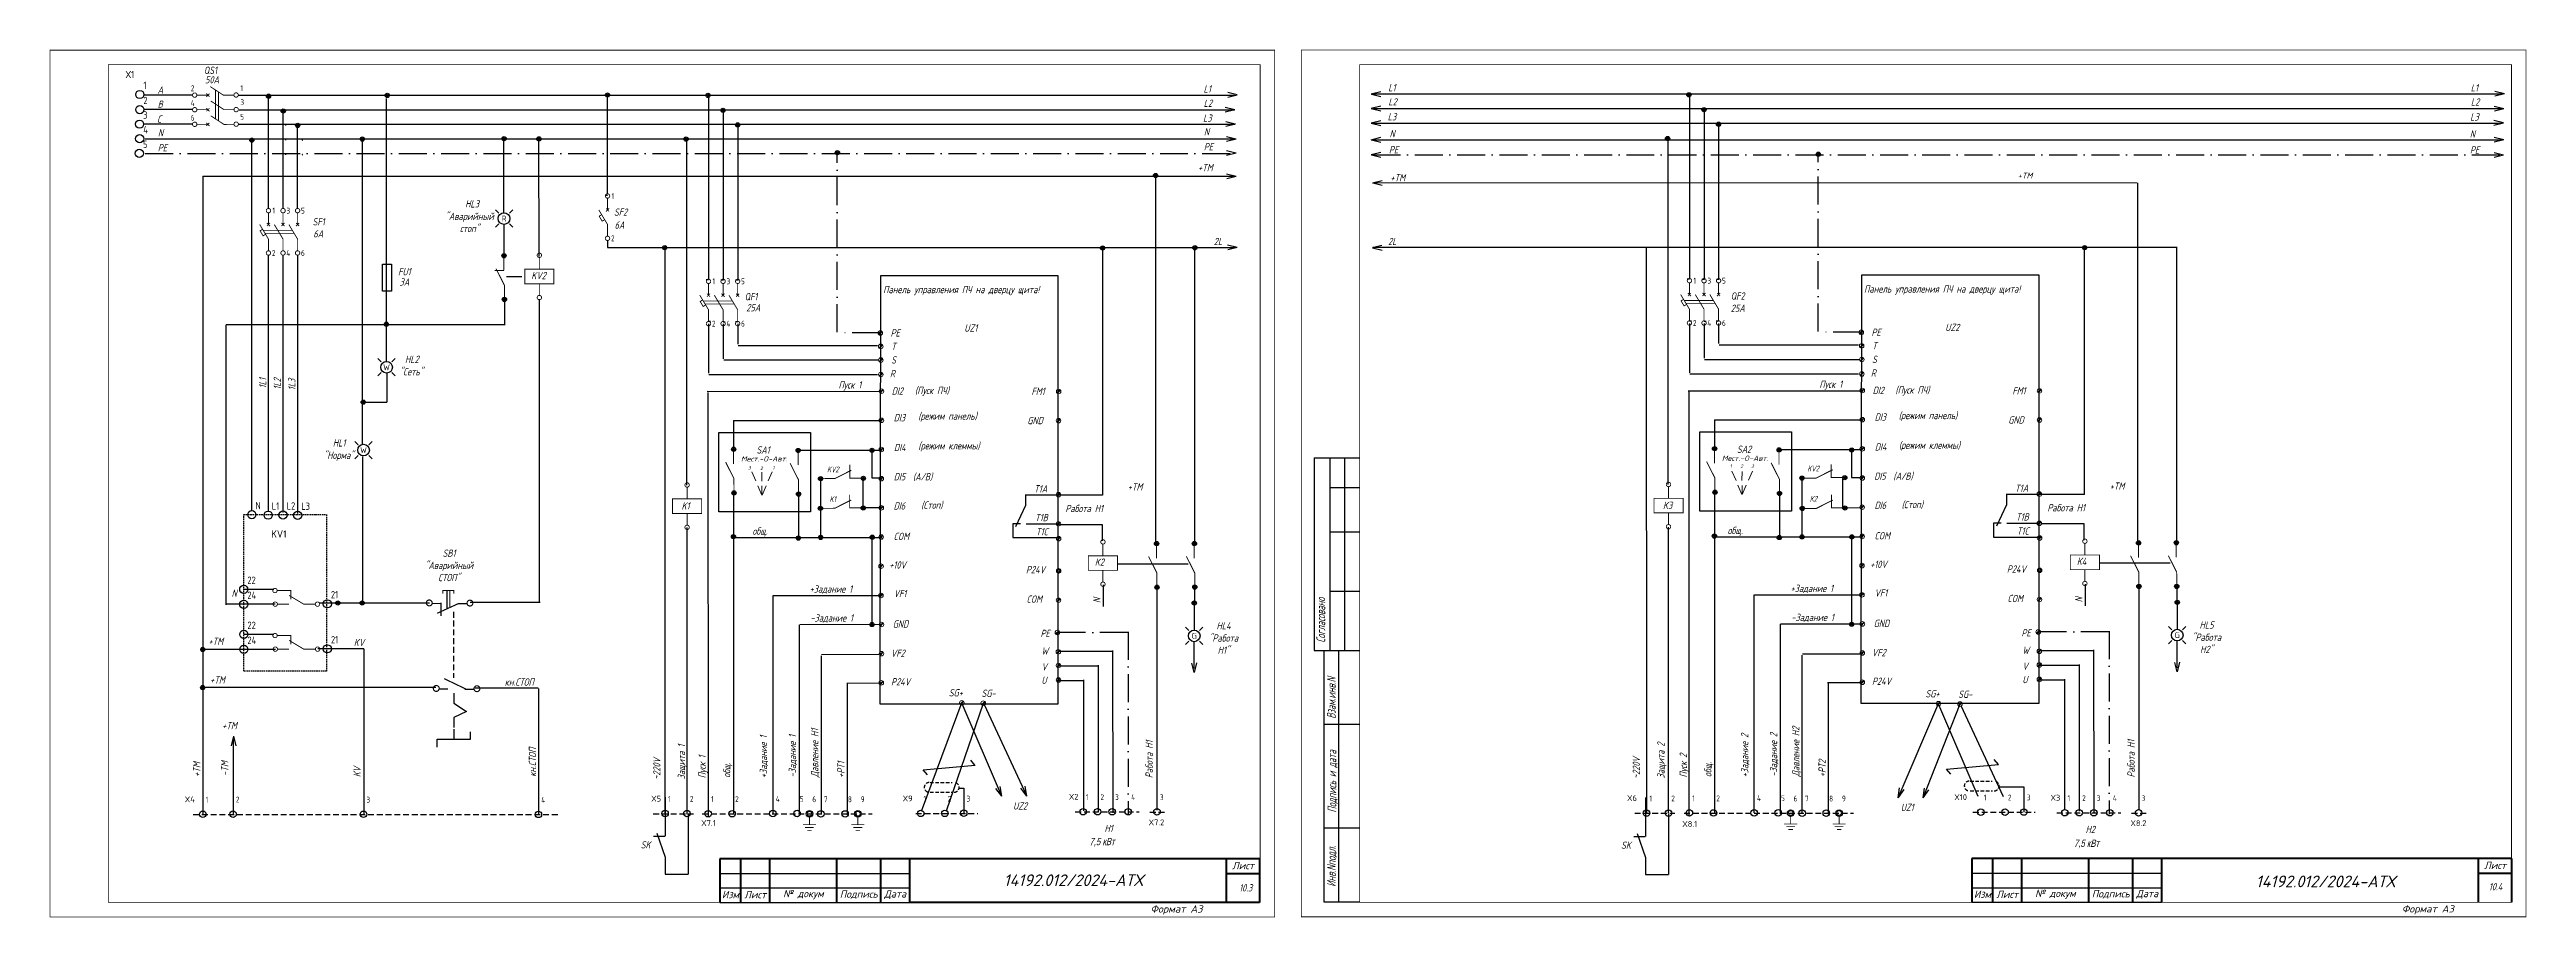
# Model space of a CAD drawing. Header units: millimetres. Extents: x 1510 to 10524, y 7125 to 13164.
# Drawn here: x 3918 to 4768, y 7486 to 7784 of the extents above; entities that cross this region are included whole.
import ezdxf
from ezdxf.enums import TextEntityAlignment as Align

# ---------------------------------------------------------------- set-up
doc = ezdxf.new("R2010")
doc.units = ezdxf.units.MM
doc.header["$LTSCALE"] = 4
for name, pattern in [('ACAD_ISO02W100', [15, 12, -3]), ('ACAD_ISO10W100', [18, 12, -3, 0, -3]), ('DASHED', [0.75, 0.5, -0.25]), ('HIDDEN2', [0.1875, 0.125, -0.0625]), ('SolidLine', [0])]:
    doc.linetypes.add(name, pattern=pattern)
for name, color, linetype in [("Contact's", 104, 'Continuous'), ('G', 5, 'Continuous'), ('LOC', 8, 'Continuous'), ('MISC', 2, 'Continuous'), ('RED_2.5mm^2', 1, 'Continuous'), ('SYMS', 7, 'Continuous'), ('TAGS', 51, 'Continuous'), ('TERMS', 4, 'Continuous'), ('Вспомогательная', 1, 'Continuous'), ('Текст', 2, 'Continuous')]:
    doc.layers.add(name, color=color, linetype=linetype)
for name, color, linetype, lineweight in [('osn', 10, 'Continuous', 20), ('RAMKA', 7, 'Continuous', 25), ('SHTAMP', 7, 'SolidLine', 25), ('Основеая', 5, 'Continuous', 60), ('СХЕМА', 7, 'Continuous', 25)]:
    doc.layers.add(name, color=color, linetype=linetype, lineweight=lineweight)
doc.styles.add('COTES', font='cs_gost2304.shx', dxfattribs={"width": 0.75, "oblique": 15})
doc.styles.add('GOST', font='isocpeur.ttf', dxfattribs={"oblique": 15})
doc.styles.add('ISOCPEUR', font='isocpeui.ttf')
doc.styles.add('ISOCPEUR25.10.00', font='isocpeur.ttf', dxfattribs={"height": 2.5})
doc.styles.add('SC', font='wromrusc.shx', dxfattribs={"width": 0.8, "height": 2.5})
doc.styles.add('Simplex00.10.00', font='simplex.shx')
doc.styles.add('Simplex25.085.00', font='simplex.shx', dxfattribs={"width": 0.85, "oblique": 15, "height": 2.5})
doc.styles.add('Simplex25.085.15', font='', dxfattribs={"width": 0.85, "oblique": 15, "height": 2.5})
doc.styles.add('Tah25.10.00', font='tahoma.ttf', dxfattribs={"height": 2.5})
doc.styles.add('WD', font='romans.shx')
doc.styles.add('ГОСТ', font='isocpeur.ttf', dxfattribs={"oblique": 15})
doc.styles.add('Стиль мой-1', font='', dxfattribs={"width": 0.85, "oblique": 15, "height": 2.5})
doc.styles.get('Simplex25.085.15').set_extended_font_data('GOST type A')
doc.styles.get('Стиль мой-1').set_extended_font_data('GOST type A')
doc.linetypes.add('1191b', pattern='A,4,-2,[69,spec.shx,S=1,R=0,X=0,Y=0],8,[69,spec.shx,S=1,R=180,X=0,Y=0],-2,4', length=20)
doc.linetypes.add('Ethernet_LINE', pattern='A,7.5,-4,["Ethernet",Standard,S=2.5,R=0,X=-2.5,Y=-1.25],-18', length=29.5)
doc.linetypes.add('Modbus_LINE', pattern='A,7.5,-4,["Modbus",Standard,S=2.5,R=0,X=-1.5,Y=-1.25],-15', length=26.5)

msp = doc.modelspace()

# ---------------------------------------------------------------- texts
at = {"style": 'Simplex25.085.15', "oblique": 15}
for s, height, width, p in [('50А', 2.5, 0.85, (3971.8, 7772.02)), ('A', 2.5, 0.85, (3955.53, 7768.54)), ('B', 2.5, 0.85, (3955.57, 7763.67)), ('L1', 2.5, 0.85, (4314.24, 7768.87)), ('L2', 2.5, 0.85, (4314.28, 7764)), ('L1', 2.5, 0.85, (4377.57, 7769.34)), ('L2', 2.5, 0.85, (4377.61, 7764.47)), ('L1', 2.5, 0.85, (4748.79, 7769.28)), ('L2', 2.5, 0.85, (4748.82, 7764.41)), ('C', 2.5, 0.85, (3955.34, 7758.55)), ('N', 2.5, 0.85, (3955.66, 7753.86)), ('L3', 2.5, 0.85, (4314.05, 7758.88)), ('N', 2.5, 0.85, (4314.37, 7754.2)), ('L3', 2.5, 0.85, (4377.38, 7759.35)), ('N', 2.5, 0.85, (4378.04, 7753.57)), ('N', 2.5, 0.85, (4748.49, 7753.46)), ('L3', 2.5, 0.85, (4748.59, 7759.29)), ('PE', 2.5, 0.85, (3955.61, 7748.75)), ('PE', 2.5, 0.85, (4314.32, 7749.08)), ('PE', 2.5, 0.85, (4377.82, 7748.08)), ('PE', 2.5, 0.85, (4748.54, 7747.99)), ('+TM', 2.5, 0.85, (4312.33, 7741.93)), ('+TM', 2.5, 0.85, (4378.29, 7738.45)), ('+TM', 1.961, 1.083459, (4593.45, 7739.46)), ('SF2', 2.5, 0.85, (4112.05, 7726.68)), ('6А', 2.5, 0.85, (4112.27, 7722.25)), ('2L', 2.5, 0.85, (4317.75, 7716.62)), ('2L', 2.5, 0.85, (4377.5, 7716.61)), ('PE', 2.5, 0.85, (4206.91, 7685.3)), ('PE', 2.5, 0.85, (4543.3, 7685.51)), ('T', 2.5, 0.85, (4207.1, 7680.68)), ('S', 2.5, 0.85, (4543.49, 7676.24)), ('T', 2.5, 0.85, (4543.49, 7680.89)), ('R', 2.5, 0.85, (4206.69, 7671.35)), ('S', 2.5, 0.85, (4207.1, 7676.03)), ('Пуск 1', 2.5, 0.85, (4525.43, 7667.7)), ('R', 2.5, 0.85, (4543.08, 7671.56)), ('Пуск 1', 2.5, 0.85, (4189.04, 7667.49)), ('DI2', 2.5, 0.85, (4207.3, 7665.38)), ('(Пуск ПЧ)', 2.5, 0.85, (4215.28, 7665.58)), ('FM1', 2.5, 0.85, (4255.22, 7665.26)), ('DI2', 2.5, 0.85, (4543.69, 7665.59)), ('(Пуск ПЧ)', 2.5, 0.85, (4551.5, 7665.76)), ('FM1', 2.5, 0.85, (4591.61, 7665.46)), ('DI3', 2.5, 0.85, (4207.99, 7656.25)), ('(режим панель)', 2.5, 0.85, (4216.41, 7656.81)), ('GND', 2.5, 0.85, (4253.82, 7655.27)), ('DI3', 2.5, 0.85, (4544.38, 7656.46)), ('(режим панель)', 2.5, 0.85, (4552.63, 7656.99)), ('GND', 2.5, 0.85, (4590.21, 7655.48)), ('DI4', 2.5, 0.85, (4208.05, 7646.03)), ('(режим клеммы)', 2.5, 0.85, (4216.44, 7646.63)), ('DI4', 2.5, 0.85, (4544.44, 7646.24)), ('(режим клеммы)', 2.5, 0.85, (4552.66, 7646.81)), ('DI5  (A/B)', 2.5, 0.85, (4207.99, 7636.02)), ('DI5  (A/B)', 2.5, 0.85, (4544.21, 7636.21)), ('DI6', 2.5, 0.85, (4207.95, 7626.02)), ('(Стоп)', 2.5, 0.85, (4217.43, 7626.31)), ('T1A', 2.5, 0.85, (4256.09, 7631.88)), ('+TM', 2.5, 0.85, (4288.22, 7632.54)), ('DI6', 2.5, 0.85, (4544.34, 7626.23)), ('(Стоп)', 2.5, 0.85, (4553.65, 7626.49)), ('T1A', 2.5, 0.85, (4592.48, 7632.09)), ('+TM', 2.5, 0.85, (4624.96, 7632.79)), ('общ.', 2.5, 0.85, (4159.54, 7617.4)), ('T1B', 2.5, 0.85, (4256.43, 7622.04)), ('T1C', 2.5, 0.85, (4256.73, 7617.21)), ('общ.', 2.5, 0.85, (4493.96, 7617.61)), ('T1B', 2.5, 0.85, (4592.82, 7622.25)), ('T1C', 2.5, 0.85, (4593.12, 7617.42)), ('COM', 2.5, 0.85, (4207.95, 7615.58)), ('COM', 2.5, 0.85, (4544.34, 7615.79)), ('+10V', 2.5, 0.85, (4206.45, 7605.79)), ('P24V', 2.5, 0.85, (4253.34, 7604.19)), ('+10V', 2.5, 0.85, (4542.84, 7606)), ('P24V', 2.5, 0.85, (4589.73, 7604.4)), ('N', 2.5, 0.85, (3980.92, 7596.11)), ('+Задание 1', 2.5, 0.85, (4179.15, 7597.56)), ('VF1', 2.5, 0.85, (4207.94, 7596)), ('COM', 2.5, 0.85, (4253.53, 7594.09)), ('+Задание 1', 2.5, 0.85, (4515.54, 7597.77)), ('VF1', 2.5, 0.85, (4544.33, 7596.21)), ('COM', 2.5, 0.85, (4589.93, 7594.3)), ('-Задание 1', 2.5, 0.85, (4179.43, 7587.63)), ('GND', 2.5, 0.85, (4207.65, 7585.56)), ('-Задание 1', 2.5, 0.85, (4515.82, 7587.84)), ('GND', 2.5, 0.85, (4544.05, 7585.77)), ('+TM', 2.5, 0.85, (3972.96, 7579.61)), ('KV', 2.5, 0.85, (4022.84, 7579.23)), ('VF2', 2.5, 0.85, (4207.01, 7575.55)), ('PE', 2.5, 0.85, (4258.33, 7582.32)), ('W', 2.5, 0.85, (4258.66, 7576.33)), ('VF2', 2.5, 0.85, (4543.4, 7575.76)), ('PE', 2.5, 0.85, (4594.72, 7582.53)), ('W', 2.5, 0.85, (4595.05, 7576.54)), ('+TM', 2.5, 0.85, (3973.53, 7566.37)), ('P24V', 2.5, 0.85, (4207.08, 7565.76)), ('U', 2.5, 0.85, (4258.63, 7566.31)), ('V', 2.5, 0.85, (4258.66, 7570.89)), ('P24V', 2.5, 0.85, (4543.47, 7565.97)), ('U', 2.5, 0.85, (4595.02, 7566.52)), ('V', 2.5, 0.85, (4595.05, 7571.1)), ('SG+', 2.5, 0.85, (4226.87, 7561.98)), ('SG-', 2.5, 0.85, (4238.12, 7561.82)), ('SG+', 2.5, 0.85, (4561.81, 7561.66)), ('SG-', 2.5, 0.85, (4573.05, 7561.5)), ('+TM', 2.5, 0.85, (3977.67, 7550.76)), ('UZ2', 2.5, 0.85, (4248.91, 7523.22)), ('UZ1', 2.5, 0.85, (4553.31, 7522.73))]:
    msp.add_text(s, height=height, dxfattribs=dict(at, width=width)).set_placement(p)
at = {"style": 'Simplex25.085.15', "oblique": 15, "width": 0.85}
for s, p in [('1L1', (3993.6, 7669.3)), ('1L2', (3998.58, 7669.07)), ('1L3', (4003.59, 7668.85))]:
    msp.add_text(s, height=2.5, rotation=90, dxfattribs=at).set_placement(p, align=Align.BOTTOM_CENTER)
at = {"color": 7, "oblique": 15}
for s, style, width, p in [('Работа Н1', 'Simplex25.085.15', 0.85, (4603.6, 7625.39)), ('Работа Н1', 'Simplex25.085.15', 0.85, (4266.85, 7625.13)), ('7,5 кВт', 'SC', 0.8, (4275.09, 7511.01)), ('7,5 кВт', 'SC', 0.8, (4612.7, 7510.43))]:
    msp.add_text(s, height=2.5, dxfattribs=dict(at, style=style, width=width)).set_placement(p)
at = {"style": 'Simplex25.085.15', "oblique": 15, "width": 0.85}
for s, p in [('N', (4278.89, 7593.99)), ('N', (4615.63, 7594.24)), ('Защита 1', (4136.43, 7533.57)), ('+Задание 1', (4164.55, 7533.98)), ('-Задание 1', (4174.47, 7534.26)), ('Давление Н1', (4182.12, 7534.29)), ('Защита 2', (4472.33, 7533.88)), ('+Задание 2', (4501.04, 7534.24)), ('-Задание 2', (4510.96, 7534.52)), ('Давление Н2', (4518.61, 7534.55)), ('+TM', (3970.24, 7534.43)), ('-TM', (3979.84, 7534.75)), ('KV', (4025.22, 7534.33)), ('~220V', (4128.01, 7533.38)), ('Пуск 1', (4143.52, 7533.94)), ('общ.', (4151.94, 7534.13)), ('+РТ1', (4191.14, 7534.08)), ('~220V', (4463.91, 7533.69)), ('Пуск 2', (4480.01, 7534.2)), ('общ.', (4488.43, 7534.39)), ('+РТ2', (4527.63, 7534.33))]:
    msp.add_text(s, height=2.5, rotation=90, dxfattribs=at).set_placement(p)
at = {"color": 7, "style": 'Simplex25.085.15', "oblique": 15, "width": 0.85}
for p in [(4296.83, 7533.98), (4633.57, 7534.23)]:
    msp.add_text('Работа Н1', height=2.5, rotation=90, dxfattribs=at).set_placement(p)
at = {"width": 6.6544, "attachment_point": 8, "style": 'Simplex25.085.15'}
for s, insert, char_height in [('SA1', (4163.19, 7645.2), 2.5), ('SA2', (4499.58, 7645.41), 2.5), ('KV2', (4187.13, 7638.77), 2), ('KV2', (4523.32, 7639.07), 2), ('K1', (4187.09, 7628.6), 2), ('K2', (4523.39, 7628.69), 2), ('SB1\\P"Аварийный СТОП"', (4055.51, 7601.48), 2.5)]:
    msp.add_mtext(s, dxfattribs=dict(at, insert=insert, char_height=char_height))
at = {"color": 7, "lineweight": 25, "char_height": 2.5, "attachment_point": 1, "style": 'Стиль мой-1'}
for s, insert in [('10.3', (4326.45, 7497.68)), ('10.4', (4755, 7498.07))]:
    msp.add_mtext_dynamic_manual_height_columns(s, width=5.3031, gutter_width=12.5, heights=[0], dxfattribs=dict(at, insert=insert))
at = {"layer": 'osn', "color": 4, "style": 'GOST', "oblique": 15}
for p in [(4155.6, 7642.49), (4491.99, 7642.7)]:
    msp.add_text('Мест.-O-Авт.', height=1.8, dxfattribs=at).set_placement(p)
at = {"layer": 'osn', "color": 4, "style": 'GOST', "oblique": 15, "width": 1.035276}
for s, p in [('3', (4158.05, 7639.78)), ('2', (4162.2, 7639.6)), ('1', (4166.45, 7639.73)), ('1', (4494.73, 7640.33)), ('2', (4498.33, 7640.29)), ('3', (4502.03, 7640.27))]:
    msp.add_text(s, height=1.19, dxfattribs=at).set_placement(p)
at = {"layer": 'SHTAMP', "color": 0, "style": 'ISOCPEUR'}
for p in [(4269.57, 7497.03), (4698.97, 7496.62)]:
    msp.add_text('14192.012/2024-АТХ', height=4, dxfattribs=at).set_placement(p, align=Align.CENTER)
at = {"layer": 'SYMS', "color": 30, "linetype": 'Continuous', "true_color": 0xf26722, "style": 'Simplex00.10.00', "oblique": 15, "width": 0.75}
for p in [(4204.34, 7700.15), (4540.73, 7700.36)]:
    msp.add_text('Панель управления ПЧ на дверцу щита!', height=2.5, dxfattribs=at).set_placement(p)
at = {"layer": 'SYMS', "linetype": 'Continuous', "char_height": 2.5}
for s, insert, width, attachment_point in [('{\\Fsimplex|c0;\\Q15;\\W0.75;\\C0;HL3}', (4063.4, 7732.01), 7.0259, 2), ('{\\Fsimplex|c0;\\Q15;\\W0.75;\\C0;6\\Fsimplex|c204;А}', (4010.63, 7721.74), 7.0259, 2), ('{\\Fsimplex|c204;\\Q15;\\W0.75;\\C0;"Аварийный стоп"}', (4062.53, 7727.73), 19.6011, 2), ('{\\Fsimplex|c0;\\Q15;\\W0.75;\\C0;FU1}', (4040.17, 7708.76), 7.0259, 2), ('{\\Fsimplex|c0;\\Q15;\\W0.75;\\C0;3\\Fsimplex|c204;А}', (4040.19, 7705.25), 7.0259, 2), ('{\\Fsimplex|c0;\\Q15;\\W0.75;\\C0;KV2}', (4083.69, 7707.45), 10.0177, 1), ('{\\Fsimplex|c0;\\Q15;\\W0.75;\\C0;25\\Fsimplex|c204;А}', (4159.83, 7696.44), 7.0259, 2), ('{\\Fsimplex|c0;\\Q15;\\W0.75;\\C0;25\\Fsimplex|c204;А}', (4497.43, 7696.24), 7.0259, 2), ('{\\Fsimplex|c0;\\Q15;\\W0.75;\\C0;UZ1}', (4232.18, 7689.46), 10.0177, 1), ('{\\Fsimplex|c0;\\Q15;\\W0.75;\\C0;UZ\\Fsimplex|c204;2}', (4568.57, 7689.67), 10.0177, 1), ('{\\Fsimplex|c0;\\Q15;\\W0.75;\\C0;HL2}', (4042.75, 7678.75), 7.0259, 2), ('{\\Fsimplex|c204;\\Q15;\\W0.75;\\C0;"Сеть"}', (4042.59, 7674.51), 7.0259, 2), ('{\\Fsimplex|c204;\\Q15;\\W0.75;\\C0;"Норма"}', (4017.67, 7645.88), 7.0259, 2), ('{\\Fsimplex|c0;\\Q15;\\W0.75;\\C0;HL1}', (4017.82, 7650.12), 7.0259, 2), ('{\\Fsimplex|c0;\\Q15;\\W0.75;\\C0;K\\Fsimplex|c204;1}', (4135.23, 7628.53), 5.8543, 1), ('{\\Fsimplex|c0;\\Q15;\\W0.75;\\C0;K3}', (4471.79, 7628.72), 5.8543, 1), ('{\\Fsimplex|c0;\\Q15;\\W0.75;\\C0;K2}', (4276.96, 7609.26), 10.0177, 1), ('{\\Fsimplex|c0;\\Q15;\\W0.75;\\C0;K4}', (4613.71, 7609.51), 10.0177, 1), ('{\\Fsimplex|c0;\\Q15;\\W0.75;\\C0;HL4\\P\\Fsimplex|c204;"Работа Н1"}', (4321.1, 7587.44), 7.0259, 2), ('{\\Fsimplex|c0;\\Q15;\\W0.75;\\C0;HL5\\P\\Fsimplex|c204;"Работа Н\\Fsimplex|c0;2\\Fsimplex|c204;"}', (4658.2, 7587.69), 7.0259, 2), ('{\\Fsimplex|c204;\\Q15;\\W0.75;\\C0;кн.СТОП}', (4074.59, 7568.18), 9.5254, 1), ('{\\Fsimplex|c0;\\Q15;\\W0.75;\\C0;H1}', (4281.69, 7518.01), 24.9129, 2), ('{\\Fsimplex|c0;\\Q15;\\W0.75;\\C0;H\\Fsimplex|c204;2}', (4618.33, 7517.67), 24.9129, 2), ('{\\Fsimplex|c0;\\Q15;\\W0.75;\\C0;SK}', (4122.9, 7512.4), 7.3869, 2), ('{\\Fsimplex|c0;\\Q15;\\W0.75;\\C0;SK}', (4459.11, 7512.28), 7.3869, 2)]:
    msp.add_mtext(s, dxfattribs=dict(at, insert=insert, width=width, attachment_point=attachment_point))
at = {"layer": 'SYMS', "linetype": 'Continuous', "insert": (4082.87, 7534.46), "char_height": 2.5, "width": 9.5254, "attachment_point": 1, "rotation": 90}
msp.add_mtext('{\\Fsimplex|c204;\\Q15;\\W0.75;\\C0;кн.СТОП}', dxfattribs=at)
at = {"layer": 'Текст', "color": 7, "char_height": 2.5, "style": 'ГОСТ'}
for s, insert, width, attachment_point in [('{\\fISOCPEUR|b0|i0|c204|p34;Лист}', (4331.58, 7504.04), 11.4585, 6), ('{\\fISOCPEUR|b0|i0|c204|p34;Изм}', (4152.01, 7494.1), 7, 5), ('{\\fISOCPEUR|b0|i0|c204|p34;Лист}', (4160.51, 7494.1), 10, 5), ('{\\fISOCPEUR|b0|i0|c204|p34;№ докум}', (4177.01, 7494.1), 23, 5), ('{\\fISOCPEUR|b0|i0|c204|p34;Подпись}', (4196.01, 7494.1), 15, 5), ('{\\fISOCPEUR|b0|i0|c204|p34;Дата}', (4208.51, 7494.1), 10, 5)]:
    msp.add_mtext(s, dxfattribs=dict(at, insert=insert, width=width, attachment_point=attachment_point))

# ---------------------------------------------------------------- blocks, each defined once
blk = doc.blocks.new('Формат А3')
at = {"color": 0, "linetype": 'Continuous', "const_width": 0.3}
for points in [[(-420, 297), (0, 297), (0, 0), (-420, 0)], [(-400, 5), (-400, 292), (-5, 292), (-5, 5)]]:
    blk.add_lwpolyline(points, close=True, dxfattribs=at)
at = {"color": 0, "linetype": 'Continuous', "style": 'Simplex00.10.00', "oblique": 15}
blk.add_text('Формат А3', height=2.5, dxfattribs=at).set_placement((-33.67, 2.75), align=Align.MIDDLE_CENTER)
blk = doc.blocks.new('S3')
at = {"color": 0, "linetype": 'Continuous', "lineweight": -2, "const_width": 0.3}
for points in [[(5.22, -0.02), (9.75, -2.98), (13.35, -2.96)], [(0.45, -2.97), (4.45, -2.97)], [(0.45, -7.97), (4.45, -7.97)], [(3.91, -2.45), (4.97, -3.51)], [(3.91, -3.51), (4.97, -2.45)], [(3.91, -7.45), (4.97, -8.51)], [(3.91, -8.51), (4.97, -7.45)], [(5.45, -4.99), (9.98, -7.95), (13.57, -7.93)], [(7.04, -1.19), (7.04, -11.19)], [(8.04, -1.82), (8.04, -11.82)], [(0.45, -12.97), (4.45, -12.97)], [(3.91, -12.45), (4.97, -13.51)], [(3.91, -13.51), (4.97, -12.45)], [(5.42, -10.04), (9.94, -13), (13.54, -12.98)]]:
    blk.add_lwpolyline(points, dxfattribs=at)
for points in [[(-0.09, -2.22, -1), (-0.09, -3.72, -1)], [(-0.09, -7.22, -1), (-0.09, -8.72, -1)], [(14.12, -2.17, -1), (14.12, -3.67, -1)], [(14.12, -7.17, -1), (14.12, -8.67, -1)], [(-0.09, -12.22, -1), (-0.09, -13.72, -1)], [(14.12, -12.17, -1), (14.12, -13.67, -1)]]:
    blk.add_lwpolyline(points, format="xyb", close=True, dxfattribs=at)
at = {"color": 0, "linetype": 'Continuous', "lineweight": -2, "style": 'Simplex25.085.00', "oblique": 10, "width": 0.8, "flags": 4}
blk.add_attdef('ЭЛЕМЕНТ', text='', height=2.5, dxfattribs=at).set_placement((13.69, 5.78), align=Align.MIDDLE_RIGHT)
at = {"color": 5, "linetype": 'Continuous', "lineweight": -2, "style": 'Simplex25.085.00', "oblique": 10, "width": 0.8, "flags": 4}
blk.add_attdef('ТОК', text='', height=2.5, dxfattribs=at).set_placement((10.91, 2.33), align=Align.MIDDLE_RIGHT)
at = {"color": 0, "linetype": 'Continuous', "lineweight": 9, "style": 'ISOCPEUR25.10.00', "oblique": 10, "width": 0.85, "flags": 5}
blk.add_attdef('ТИП', text='', height=2.5, dxfattribs=at).set_placement((-4, -6), align=Align.MIDDLE_RIGHT)
at = {"layer": "Contact's", "linetype": 'Continuous', "lineweight": 9, "style": 'Simplex00.10.00', "width": 0.7, "flags": 8}
for tag, p in [('#(2)', (-0.82, -0.62)), ('#(1)', (16, -0.59)), ('#(4)', (-0.79, -5.69)), ('#(3)', (16.21, -5.4)), ('#(6)', (-0.82, -10.72)), ('#(5)', (16.17, -10.41))]:
    blk.add_attdef(tag, text='', height=2, dxfattribs=at).set_placement(p, align=Align.MIDDLE)
blk = doc.blocks.new('HT0002')
blk.add_circle((0, 0), 0.0699)
at = {"style": 'WD'}
for tag, p, width in [('INST', (0.062, 0.42), 0.7), ('LOC', (0.062, 0.25), 0.7), ('DESC1', (0.053, -0.385), 0.8)]:
    blk.add_attdef(tag, p, '', height=0.125, dxfattribs=dict(at, width=width))
at = {"style": 'WD', "flags": 1}
for tag, p, height in [('X4TERM01', (-0.07, 0), 0.0125), ('X4TERMDESC01', (-0.055, -0.023), 0.025), ('X2TERMDESC01', (-0.006, 0.029), 0.025), ('STRIPSEQ', (0, 0), 0.00125), ('X2TERM01', (0, 0.07), 0.0125), ('X2PIN01', (0.033, 0.084), 0.0125), ('X1TERMDESC01', (0.039, 0.007), 0.025), ('X1TERM01', (0.07, 0), 0.0125), ('X1PIN01', (0.087, 0.016), 0.0125), ('X4PIN01', (-0.114, -0.038), 0.0125), ('LINKTERM', (0, -0.002), 0.00125), ('X8TERM01', (0, -0.07), 0.0125), ('X8TERMDESC01', (0, -0.054), 0.025), ('X8PIN01', (0.026, -0.096), 0.0125)]:
    blk.add_attdef(tag, p, '', height=height, dxfattribs=at)
at = {"linetype": 'Continuous', "style": 'WD'}
for tag, p, height, width, flags in [('TERM01', (0.062, 0.094), 0.125, 0.8, 8), ('TAGSTRIP', (0.053, -0.229), 0.125, 0.9, 8), ('DESC2', (0.053, -0.541), 0.125, 0.8, 8), ('CAT', (0.213, -0.406), 0.109, 0.8, 1), ('DESC3', (0.053, -0.698), 0.125, 0.8, 8)]:
    blk.add_attdef(tag, p, '', height=height, dxfattribs=dict(at, width=width, flags=flags))
at = {"linetype": 'Continuous', "style": 'WD', "width": 0.8, "flags": 1}
blk.add_attdef('MFG', text='', height=0.109, dxfattribs=at).set_placement((0.088, -0.406), align=Align.RIGHT)
at = {"style": 'WD', "width": 0.7, "flags": 1}
blk.add_attdef('ASSYCODE', (0.062, -0.281), '', height=0.01, dxfattribs=at)
blk = doc.blocks.new('VT0002')
blk.add_circle((0, 0), 0.0699)
at = {"style": 'WD'}
for tag, p, width in [('INST', (0.062, 0.42), 0.7), ('LOC', (0.062, 0.25), 0.7), ('DESC1', (0.053, -0.385), 0.8)]:
    blk.add_attdef(tag, p, '', height=0.125, dxfattribs=dict(at, width=width))
at = {"style": 'WD', "flags": 1}
for tag, p, height in [('X4TERM01', (-0.07, 0), 0.0125), ('X4TERMDESC01', (-0.055, -0.023), 0.025), ('X2TERMDESC01', (-0.006, 0.029), 0.025), ('STRIPSEQ', (0, 0), 0.00125), ('X2TERM01', (0, 0.07), 0.0125), ('X2PIN01', (0.033, 0.084), 0.0125), ('X1TERMDESC01', (0.041, -0.003), 0.025), ('X1TERM01', (0.07, 0), 0.0125), ('X1PIN01', (0.087, 0.016), 0.0125), ('X4PIN01', (-0.114, -0.038), 0.0125), ('LINKTERM', (0, -0.002), 0.00125), ('X8TERM01', (0, -0.07), 0.0125), ('X8TERMDESC01', (0, -0.054), 0.025), ('X8PIN01', (0.026, -0.096), 0.0125)]:
    blk.add_attdef(tag, p, '', height=height, dxfattribs=at)
at = {"linetype": 'Continuous', "style": 'WD'}
for tag, p, height, width, flags in [('TERM01', (0.062, 0.094), 0.125, 0.8, 8), ('TAGSTRIP', (0.053, -0.229), 0.125, 0.9, 8), ('DESC2', (0.053, -0.541), 0.125, 0.8, 8), ('CAT', (0.213, -0.406), 0.109, 0.8, 1), ('DESC3', (0.053, -0.698), 0.125, 0.8, 8)]:
    blk.add_attdef(tag, p, '', height=height, dxfattribs=dict(at, width=width, flags=flags))
at = {"linetype": 'Continuous', "style": 'WD', "width": 0.8, "flags": 1}
blk.add_attdef('MFG', text='', height=0.109, dxfattribs=at).set_placement((0.088, -0.406), align=Align.RIGHT)
at = {"style": 'WD', "width": 0.7, "flags": 1}
blk.add_attdef('ASSYCODE', (0.062, -0.281), '', height=0.01, dxfattribs=at)
blk = doc.blocks.new('NO_C')
at = {"color": 0, "linetype": 'Continuous', "lineweight": -2, "const_width": 0.3}
for points in [[(13.15, 1.41), (13.15, -2.59), (10.15, -7.59)], [(11.53, -7), (8.34, -7)], [(8.49, -6.96), (8.49, -11.68)], [(13.15, -7.59), (13.15, -11.59)]]:
    blk.add_lwpolyline(points, dxfattribs=at)
for points in [[(13.9, 2.16, -1), (12.4, 2.16, -1)], [(9.24, -12.43, -1), (7.74, -12.43, -1)], [(13.9, -12.34, -1), (12.4, -12.34, -1)]]:
    blk.add_lwpolyline(points, format="xyb", close=True, dxfattribs=at)
at = {"color": 0, "linetype": 'Continuous', "lineweight": -2, "style": 'Simplex25.085.00', "oblique": 10, "width": 0.8, "flags": 4}
blk.add_attdef('ЭЛЕМЕНТ', text='', height=2.5, dxfattribs=at).set_placement((8, 5.48), align=Align.MIDDLE)
at = {"color": 0, "linetype": 'Continuous', "lineweight": 9, "style": 'ISOCPEUR25.10.00', "oblique": 10, "width": 0.85, "flags": 5}
blk.add_attdef('ТИП', text='', height=2.5, dxfattribs=at).set_placement((8, 5.48), align=Align.MIDDLE)
at = {"layer": "Contact's", "linetype": 'Continuous', "lineweight": 9, "style": 'Simplex00.10.00', "width": 0.7, "flags": 4}
for tag, p in [('#(11/ПОДВ.)', (15.47, 2.67)), ('#(14/НЕПОД.)', (7.37, -10.14)), ('#(14/НЕПОД.)', (15.79, -12.21))]:
    blk.add_attdef(tag, text='', height=2, dxfattribs=at).set_placement(p, align=Align.MIDDLE)
blk = doc.blocks.new('WDDOT')
for radius in [0.72, 0.449, 0.223]:
    blk.add_circle((0, 0), radius)
blk = doc.blocks.new('QF - выкл. автоматич. (3пол.)')
at = {"color": 0, "linetype": 'Continuous', "lineweight": -2, "const_width": 0.3}
for points in [[(-0.75, -0.75, -1), (0.75, -0.75, -1)], [(4.25, -0.75, -1), (5.75, -0.75, -1)], [(9.25, -0.75, -1), (10.75, -0.75, -1)], [(-0.75, -15.25, -1), (0.75, -15.25, -1)], [(4.25, -15.25, -1), (5.75, -15.25, -1)], [(9.25, -15.25, -1), (10.75, -15.25, -1)]]:
    blk.add_lwpolyline(points, format="xyb", close=True, dxfattribs=at)
for points in [[(0, -14.5), (0, -10.5), (-3, -5.5)], [(-2.01, -7.14), (-2.87, -7.66), (-1.84, -9.37), (-0.99, -8.86)], [(-1.8, -7.5), (8.2, -7.5)], [(-1.2, -8.5), (8.8, -8.5)], [(-0.53, -6.03), (0.53, -4.97)], [(0.53, -6.03), (-0.53, -4.97)], [(0, -5.5), (0, -1.5)], [(5, -14.5), (5, -10.5), (2, -5.5)], [(4.47, -6.03), (5.53, -4.97)], [(5.53, -6.03), (4.47, -4.97)], [(5, -5.5), (5, -1.5)], [(10, -14.5), (10, -10.5), (7, -5.5)], [(9.47, -6.03), (10.53, -4.97)], [(10.53, -6.03), (9.47, -4.97)], [(10, -5.5), (10, -1.5)]]:
    blk.add_lwpolyline(points, dxfattribs=at)
at = {"color": 0, "linetype": 'Continuous', "lineweight": -2, "style": 'Simplex25.085.00', "oblique": 10, "width": 0.8, "flags": 4}
blk.add_attdef('ЭЛЕМЕНТ', text='', height=2.5, dxfattribs=at).set_placement((-4, -6), align=Align.MIDDLE_RIGHT)
at = {"color": 0, "linetype": 'Continuous', "lineweight": 9, "style": 'ISOCPEUR25.10.00', "oblique": 10, "width": 0.85, "flags": 5}
blk.add_attdef('ТИП', text='', height=2.5, dxfattribs=at).set_placement((-4, -6), align=Align.MIDDLE_RIGHT)
at = {"color": 5, "linetype": 'Continuous', "lineweight": -2, "style": 'Simplex25.085.00', "oblique": 10, "width": 0.8, "flags": 4}
blk.add_attdef('ТОК', text='', height=2.5, dxfattribs=at).set_placement((-4, -11.25), align=Align.MIDDLE_RIGHT)
at = {"layer": "Contact's", "linetype": 'Continuous', "lineweight": 9, "style": 'Simplex00.10.00', "width": 0.7, "flags": 8}
for tag, p in [('#(1)', (1.8, -0.75)), ('#(3)', (6.8, -0.75)), ('#(5)', (11.8, -0.75)), ('#(2)', (1.8, -15.25)), ('#(4)', (6.8, -15.25)), ('#(6)', (11.8, -15.25))]:
    blk.add_attdef(tag, text='', height=2, dxfattribs=at).set_placement(p, align=Align.MIDDLE)
blk = doc.blocks.new('HLT1R')
for p, q in [((-0.115, 0.115), (-0.186, 0.186)), ((0.115, 0.115), (0.186, 0.186)), ((-0.115, -0.115), (-0.186, -0.186)), ((0.115, -0.115), (0.186, -0.186))]:
    blk.add_line(p, q)
blk.add_circle((0, 0), 0.125)
at = {"style": 'WD', "width": 0.7}
for tag, p in [('INST', (0.006, 0.528)), ('LOC', (0.006, 0.359))]:
    blk.add_attdef(tag, text='', height=0.125, dxfattribs=at).set_placement(p, align=Align.CENTER)
at = {"style": 'WD'}
blk.add_attdef('COLOR', text='', height=0.125, dxfattribs=at).set_placement((0, 0), align=Align.MIDDLE)
blk.add_attdef('TAG1', text='', height=0.125, dxfattribs=at).set_placement((0, 0.202), align=Align.CENTER)
at = {"style": 'WD', "flags": 1}
for tag, p in [('X4TERM01', (-0.125, 0)), ('X1TERM02', (0.125, 0))]:
    blk.add_attdef(tag, p, '', height=0.0125, dxfattribs=at)
at = {"linetype": 'Continuous', "style": 'WD', "flags": 9}
blk.add_attdef('ASSYCODE', text='', height=0.01, dxfattribs=at).set_placement((-0.003, 0.098), align=Align.CENTER)
at = {"style": 'WD', "flags": 9}
blk.add_attdef('FAMILY', text='', height=0.01, dxfattribs=at).set_placement((-0.005, 0.161), align=Align.CENTER)
at = {"linetype": 'Continuous', "style": 'WD', "flags": 1}
for tag, p in [('MFG', (0, 0.121)), ('CAT', (0, 0.14))]:
    blk.add_attdef(tag, text='', height=0.01, dxfattribs=at).set_placement(p, align=Align.MIDDLE)
at = {"style": 'WD'}
for tag, p, width in [('DESC1', (1.125, 0), 0.9), ('WDTAGALT', (1.125, -0.312), 0.7)]:
    blk.add_attdef(tag, p, '', height=0.125, dxfattribs=dict(at, width=width))
at = {"linetype": 'Continuous', "style": 'WD', "flags": 8}
blk.add_attdef('TERM01', text='', height=0.125, dxfattribs=at).set_placement((-0.175, -0.031), align=Align.TOP_RIGHT)
blk.add_attdef('TERM02', text='', height=0.125, dxfattribs=at).set_placement((0.175, -0.031), align=Align.TOP_LEFT)
at = {"style": 'WD', "width": 0.9}
blk.add_attdef('DESC2', text='', height=0.125, dxfattribs=at).set_placement((1.125, -0.031), align=Align.TOP_LEFT)
blk = doc.blocks.new('Coil')
at = {"color": 0, "linetype": 'Continuous', "lineweight": -2, "const_width": 0.3}
for points in [[(0.75, -0.75, -1), (0.75, 0.75, -1)], [(15.25, -0.75, -1), (15.25, 0.75, -1)]]:
    blk.add_lwpolyline(points, format="xyb", close=True, dxfattribs=at)
for points in [[(5.5, 0), (1.5, 0)], [(10.5, 0), (14.5, 0)]]:
    blk.add_lwpolyline(points, dxfattribs=at)
blk.add_lwpolyline([(5.5, -5), (10.5, -5), (10.5, 5), (5.5, 5)], close=True, dxfattribs=at)
at = {"color": 0, "linetype": 'Continuous', "lineweight": -2, "style": 'Simplex25.085.00', "oblique": 10, "width": 0.8, "flags": 4}
blk.add_attdef('ЭЛЕМЕНТ', text='', height=2.5, dxfattribs=at).set_placement((8, 7.5), align=Align.MIDDLE)
at = {"color": 0, "linetype": 'Continuous', "lineweight": 9, "style": 'ISOCPEUR25.10.00', "oblique": 10, "width": 0.85, "flags": 5}
blk.add_attdef('ТИП', text='', height=2.5, dxfattribs=at).set_placement((8, 7.5), align=Align.MIDDLE)
at = {"color": 0, "linetype": 'Continuous', "lineweight": 9, "style": 'Tah25.10.00', "width": 0.8, "flags": 8}
blk.add_attdef('ОБМОТКА', text='', height=2.5, dxfattribs=at).set_placement((8, 0), align=Align.MIDDLE)
at = {"layer": "Contact's", "linetype": 'Continuous', "lineweight": 9, "style": 'Simplex00.10.00', "width": 0.7, "flags": 8}
for tag, p in [('#(A1/L)', (0.75, -2.3)), ('#(A2/N)', (15.25, -2.3))]:
    blk.add_attdef(tag, text='', height=2, dxfattribs=at).set_placement(p, align=Align.MIDDLE)
blk = doc.blocks.new('A$C73A268AF')
at = {"lineweight": 30}
for p, q in [((4.57, 157.46), (20.05, 157.46)), ((4.57, 157.46), (4.57, 91.46)), ((9.89, 157.46), (9.89, 91.46)), ((14.97, 157.46), (14.97, 91.46)), ((9.89, 147.31), (20.05, 147.31)), ((9.89, 132.08), (20.05, 132.08)), ((9.89, 111.77), (20.05, 111.77)), ((4.57, 91.46), (20.05, 91.46)), ((7.96, 5.15), (7.96, 91.46)), ((13.04, 5.15), (13.04, 91.46)), ((20.15, 66.08), (7.96, 66.08)), ((20.15, 30.54), (7.96, 30.54))]:
    blk.add_line(p, q, dxfattribs=at)
blk.add_lwpolyline([(20.15, 5.15), (7.96, 5.15)], dxfattribs=at)
at = {"layer": 'Вспомогательная', "color": 7}
for p, q in [((230.15, 15.15), (295.15, 15.15)), ((230.15, 10.15), (295.15, 10.15)), ((230.15, 5.15), (295.15, 5.15))]:
    blk.add_line(p, q, dxfattribs=at)
at = {"layer": 'Основеая', "color": 7}
for p, q in [((230.15, 20.15), (230.15, 5.15)), ((415.15, 20.15), (230.15, 20.15)), ((237.15, 20.15), (237.15, 5.15)), ((247.15, 20.15), (247.15, 5.15)), ((270.15, 20.15), (270.15, 5.15)), ((285.15, 20.15), (285.15, 5.15)), ((295.15, 20.15), (295.15, 5.15)), ((403.72, 20.15), (403.72, 5.15)), ((415.15, 20.15), (415.15, 5.15)), ((403.72, 15.15), (415.15, 15.15))]:
    blk.add_line(p, q, dxfattribs=at)
blk.add_blockref('Формат А3', (420.15, 0.15))
at = {"layer": 'RAMKA', "style": 'COTES', "oblique": 15, "width": 0.75}
for s, p in [('Согласовано', (8.35, 94.1)), ('Взам.инв.N', (11.94, 68.02)), ('Подпись и дата', (12.17, 35.86)), ('Инв.Nподл.', (11.97, 10.43))]:
    blk.add_text(s, height=3, rotation=90, dxfattribs=at).set_placement(p)
at = {"layer": 'Текст', "color": 7, "char_height": 2.5, "style": 'ГОСТ'}
for s, insert, width, attachment_point in [('{\\fISOCPEUR|b0|i0|c204|p34;Лист}', (413.32, 17.81), 11.4585, 6), ('{\\fISOCPEUR|b0|i0|c204|p34;Изм}', (233.75, 7.88), 7, 5), ('{\\fISOCPEUR|b0|i0|c204|p34;Лист}', (242.25, 7.88), 10, 5), ('{\\fISOCPEUR|b0|i0|c204|p34;№ докум}', (258.75, 7.88), 23, 5), ('{\\fISOCPEUR|b0|i0|c204|p34;Подпись}', (277.75, 7.88), 15, 5), ('{\\fISOCPEUR|b0|i0|c204|p34;Дата}', (290.25, 7.88), 10, 5)]:
    blk.add_mtext(s, dxfattribs=dict(at, insert=insert, width=width, attachment_point=attachment_point))
blk = doc.blocks.new('VT0W02')
blk.add_circle((0, 0), 0.0699)
at = {"style": 'WD'}
for tag, p, width in [('INST', (0.062, 0.42), 0.7), ('LOC', (0.062, 0.25), 0.7), ('DESC1', (0.053, -0.385), 0.8)]:
    blk.add_attdef(tag, p, '', height=0.125, dxfattribs=dict(at, width=width))
at = {"style": 'WD', "flags": 1}
for tag, p, height in [('X4TERM01', (-0.07, 0), 0.0125), ('X4TERMDESC01', (-0.055, -0.023), 0.025), ('X2TERMDESC01', (-0.006, 0.029), 0.025), ('STRIPSEQ', (0, 0), 0.00125), ('X2TERM01', (0, 0.07), 0.0125), ('X1TERMDESC01', (0.039, -0.003), 0.025), ('X1TERM01', (0.07, 0), 0.0125), ('LINKTERM', (0, -0.002), 0.00125), ('X8TERM01', (0, -0.07), 0.0125), ('X8TERMDESC01', (0, -0.054), 0.025)]:
    blk.add_attdef(tag, p, '', height=height, dxfattribs=at)
at = {"linetype": 'Continuous', "style": 'WD'}
for tag, p, height, width, flags in [('WIRENO', (0.062, 0.094), 0.125, 0.8, 8), ('TAGSTRIP', (0.053, -0.229), 0.125, 0.9, 8), ('DESC2', (0.053, -0.541), 0.125, 0.8, 8), ('CAT', (0.213, -0.406), 0.109, 0.8, 1), ('DESC3', (0.053, -0.698), 0.125, 0.8, 8)]:
    blk.add_attdef(tag, p, '', height=height, dxfattribs=dict(at, width=width, flags=flags))
at = {"linetype": 'Continuous', "style": 'WD', "width": 0.8, "flags": 1}
blk.add_attdef('MFG', text='', height=0.109, dxfattribs=at).set_placement((0.088, -0.406), align=Align.RIGHT)
at = {"style": 'WD', "width": 0.7, "flags": 1}
blk.add_attdef('ASSYCODE', (0.062, -0.281), '', height=0.01, dxfattribs=at)
blk = doc.blocks.new('PE - заземление')
at = {"color": 0, "linetype": 'Continuous', "lineweight": -2, "const_width": 0.3}
blk.add_lwpolyline([(-0.75, -0.75, -1), (0.75, -0.75, -1)], format="xyb", close=True, dxfattribs=at)
at = {"color": 0, "linetype": 'Continuous', "lineweight": -2}
for points, const_width in [([(-2.25, -4.5), (2.25, -4.5)], 0.25), ([(-1.5, -5.46), (1.5, -5.46)], 0.25), ([(-0.75, -6.42), (0.75, -6.42)], 0.25), ([(0, -4.5), (0, -1.5)], 0.3)]:
    blk.add_lwpolyline(points, dxfattribs=dict(at, const_width=const_width))
at = {"color": 0, "linetype": 'Continuous', "lineweight": 9, "style": 'ISOCPEUR25.10.00', "oblique": 10, "width": 0.85, "flags": 9}
blk.add_attdef('ТИП', (0, 0), '', height=2.5, dxfattribs=at)
blk = doc.blocks.new('QF - выкл. автоматич. (1пол.)')
at = {"color": 0, "linetype": 'Continuous', "lineweight": -2, "const_width": 0.3}
for points in [[(-0.75, -0.75, -1), (0.75, -0.75, -1)], [(-0.75, -15.25, -1), (0.75, -15.25, -1)]]:
    blk.add_lwpolyline(points, format="xyb", close=True, dxfattribs=at)
for points in [[(0, -14.5), (0, -10.5), (-3, -5.5)], [(-2.01, -7.14), (-2.87, -7.66), (-1.84, -9.37), (-0.99, -8.86)], [(-0.53, -6.03), (0.53, -4.97)], [(0.53, -6.03), (-0.53, -4.97)], [(0, -5.5), (0, -1.5)]]:
    blk.add_lwpolyline(points, dxfattribs=at)
at = {"color": 0, "linetype": 'Continuous', "lineweight": -2, "style": 'Simplex25.085.00', "oblique": 10, "width": 0.8, "flags": 4}
blk.add_attdef('ЭЛЕМЕНТ', text='', height=2.5, dxfattribs=at).set_placement((2.26, -8), align=Align.MIDDLE_LEFT)
at = {"color": 0, "linetype": 'Continuous', "lineweight": 9, "style": 'ISOCPEUR25.10.00', "oblique": 10, "width": 0.85, "flags": 5}
blk.add_attdef('ТИП', text='', height=2.5, dxfattribs=at).set_placement((2.26, -8), align=Align.MIDDLE_LEFT)
at = {"layer": "Contact's", "linetype": 'Continuous', "lineweight": 9, "style": 'Simplex00.10.00', "width": 0.7, "flags": 8}
for tag, p in [('#(1)', (1.8, -0.75)), ('#(2)', (1.8, -15.25))]:
    blk.add_attdef(tag, text='', height=2, dxfattribs=at).set_placement(p, align=Align.MIDDLE)

# ---------------------------------------------------------------- linework, layer by layer
at = {"color": 1, "linetype": 'Continuous', "ltscale": 0.6}
for p, q in [((3967.53, 7768.01), (3950.96, 7768.01)), ((3967.53, 7758.01), (3950.89, 7758.01)), ((3967.54, 7763.04), (3950.95, 7763.04)), ((4074.33, 7727.79), (4074.33, 7753.39)), ((4086.21, 7752.75), (4086.29, 7712.71)), ((4136.88, 7753.03), (4136.93, 7634.38)), ((4473.41, 7753.39), (4473.49, 7634.58)), ((3971.03, 7740.22), (3971.03, 7521.65)), ((4074.36, 7712.97), (4074.36, 7723.68)), ((4109.86, 7718.2), (4109.86, 7715.76)), ((4109.86, 7715.76), (4129.47, 7715.77)), ((4129.46, 7715.77), (4129.54, 7521.53)), ((4129.47, 7715.77), (4325.46, 7715.78)), ((4466.02, 7715.78), (4466.1, 7521.73)), ((4074.49, 7698.02), (4074.49, 7689.17)), ((4086.53, 7594.18), (4086.53, 7698.16)), ((4074.44, 7689.33), (3979.09, 7689.33)), ((4034.15, 7672.71), (4034.15, 7662.83)), ((4026.15, 7662.83), (4034.13, 7662.83)), ((4137.17, 7521.71), (4137.17, 7619.84)), ((4473.74, 7521.91), (4473.74, 7620.03))]:
    msp.add_line(p, q, dxfattribs=at)
at = {"color": 1, "ltscale": 1.2}
for p, q in [((4034.06, 7676.47), (4034.06, 7766.91)), ((4003.57, 7729.18), (4003.57, 7757.63))]:
    msp.add_line(p, q, dxfattribs=at)
at = {"linetype": 'Ethernet_LINE', "lineweight": 20, "ltscale": 0.2}
for p, q in [((4539.22, 7686.28), (4540.26, 7687.33)), ((4539.34, 7686.08), (4540.41, 7687.19)), ((4202.83, 7686.07), (4203.86, 7687.12)), ((4202.95, 7685.87), (4204.02, 7686.98)), ((4202.98, 7681.48), (4204.02, 7682.53)), ((4203.11, 7681.28), (4204.18, 7682.39)), ((4539.38, 7681.69), (4540.41, 7682.74)), ((4539.5, 7681.49), (4540.57, 7682.6)), ((4203.02, 7676.8), (4204.06, 7677.85)), ((4203.02, 7671.85), (4204.06, 7672.89)), ((4203.14, 7676.6), (4204.21, 7677.71)), ((4203.14, 7671.64), (4204.21, 7672.75)), ((4539.41, 7677.01), (4540.45, 7678.06)), ((4539.41, 7672.05), (4540.45, 7673.1)), ((4539.53, 7676.81), (4540.6, 7677.92)), ((4539.53, 7671.85), (4540.6, 7672.96)), ((4203.22, 7666.15), (4204.26, 7667.2)), ((4203.35, 7665.95), (4204.42, 7667.06)), ((4263.97, 7666.03), (4265, 7667.08)), ((4264.09, 7665.83), (4265.16, 7666.94)), ((4539.61, 7666.36), (4540.65, 7667.41)), ((4539.74, 7666.16), (4540.81, 7667.27)), ((4600.36, 7666.24), (4601.4, 7667.29)), ((4600.48, 7666.04), (4601.55, 7667.15)), ((4203.2, 7656.17), (4204.24, 7657.22)), ((4203.33, 7655.97), (4204.4, 7657.08)), ((4263.95, 7656.05), (4264.98, 7657.1)), ((4264.07, 7655.85), (4265.14, 7656.96)), ((4539.59, 7656.38), (4540.63, 7657.43)), ((4539.72, 7656.18), (4540.79, 7657.29)), ((4600.34, 7656.26), (4601.38, 7657.31)), ((4600.46, 7656.06), (4601.53, 7657.17)), ((4203.18, 7646.17), (4204.22, 7647.22)), ((4203.3, 7645.97), (4204.38, 7647.08)), ((4539.57, 7646.38), (4540.61, 7647.43)), ((4539.69, 7646.18), (4540.77, 7647.29)), ((4203.17, 7636.18), (4204.2, 7637.23)), ((4203.29, 7635.97), (4204.36, 7637.09)), ((4539.56, 7636.39), (4540.6, 7637.44)), ((4539.68, 7636.18), (4540.75, 7637.3)), ((4263.93, 7630.67), (4264.96, 7631.72)), ((4264.05, 7630.47), (4265.12, 7631.58)), ((4600.32, 7630.88), (4601.35, 7631.93)), ((4600.44, 7630.68), (4601.51, 7631.79)), ((4203.15, 7626.18), (4204.18, 7627.23)), ((4203.27, 7625.97), (4204.34, 7627.09)), ((4263.91, 7620.67), (4264.95, 7621.72)), ((4264.03, 7620.47), (4265.1, 7621.58)), ((4539.54, 7626.39), (4540.57, 7627.43)), ((4539.66, 7626.18), (4540.73, 7627.29)), ((4600.3, 7620.88), (4601.34, 7621.93)), ((4600.42, 7620.68), (4601.5, 7621.79)), ((4203.12, 7616.17), (4204.15, 7617.22)), ((4203.24, 7615.97), (4204.31, 7617.08)), ((4263.99, 7615.61), (4265.02, 7616.66)), ((4264.11, 7615.41), (4265.18, 7616.52)), ((4539.51, 7616.38), (4540.54, 7617.43)), ((4539.63, 7616.18), (4540.7, 7617.29)), ((4600.38, 7615.82), (4601.41, 7616.87)), ((4600.5, 7615.62), (4601.57, 7616.73)), ((4203.09, 7606.17), (4204.13, 7607.22)), ((4203.22, 7605.97), (4204.29, 7607.08)), ((4539.49, 7606.38), (4540.52, 7607.43)), ((4539.61, 7606.18), (4540.68, 7607.29)), ((4203.07, 7596.17), (4204.11, 7597.22)), ((4203.19, 7595.97), (4204.26, 7597.08)), ((4263.95, 7594.56), (4264.98, 7595.61)), ((4264.07, 7594.36), (4265.14, 7595.47)), ((4539.46, 7596.38), (4540.5, 7597.43)), ((4539.58, 7596.18), (4540.66, 7597.29)), ((4600.34, 7594.77), (4601.37, 7595.82)), ((4600.46, 7594.57), (4601.53, 7595.68)), ((4203.23, 7586.2), (4204.27, 7587.25)), ((4203.35, 7586), (4204.42, 7587.11)), ((4539.62, 7586.41), (4540.66, 7587.46)), ((4539.74, 7586.2), (4540.81, 7587.32)), ((4203.21, 7576.22), (4204.25, 7577.27)), ((4203.33, 7576.02), (4204.4, 7577.13)), ((4263.53, 7583.45), (4264.57, 7584.5)), ((4263.65, 7583.25), (4264.73, 7584.36)), ((4263.89, 7576.82), (4264.93, 7577.87)), ((4264.01, 7576.62), (4265.08, 7577.73)), ((4539.6, 7576.43), (4540.64, 7577.48)), ((4539.72, 7576.23), (4540.79, 7577.34)), ((4599.92, 7583.66), (4600.96, 7584.71)), ((4600.05, 7583.45), (4601.12, 7584.57)), ((4600.28, 7577.03), (4601.32, 7578.08)), ((4600.4, 7576.83), (4601.48, 7577.94)), ((4263.93, 7572.14), (4264.96, 7573.19)), ((4264.05, 7571.94), (4265.12, 7573.05)), ((4600.32, 7572.35), (4601.35, 7573.4)), ((4600.32, 7567.4), (4601.35, 7568.45)), ((4600.44, 7572.15), (4601.51, 7573.26)), ((4600.44, 7567.19), (4601.51, 7568.31)), ((4203.19, 7566.22), (4204.22, 7567.27)), ((4203.31, 7566.02), (4204.38, 7567.13)), ((4230.78, 7559.38), (4231.81, 7560.43)), ((4230.9, 7559.18), (4231.97, 7560.29)), ((4238.18, 7559.25), (4239.22, 7560.3)), ((4238.3, 7559.04), (4239.37, 7560.16)), ((4263.93, 7567.19), (4264.96, 7568.24)), ((4264.05, 7566.98), (4265.12, 7568.1)), ((4539.58, 7566.43), (4540.61, 7567.48)), ((4539.7, 7566.23), (4540.77, 7567.34)), ((4565.71, 7559.06), (4566.75, 7560.11)), ((4565.83, 7558.86), (4566.9, 7559.97)), ((4573.12, 7558.93), (4574.15, 7559.98)), ((4573.24, 7558.73), (4574.31, 7559.84))]:
    msp.add_line(p, q, dxfattribs=at)
at = {"color": 3, "linetype": 'Continuous', "ltscale": 0.6}
for p, q in [((4026.15, 7663.2), (4026.15, 7662.76)), ((4230.47, 7530.6), (4232.01, 7530.6)), ((4232.01, 7530.6), (4232.01, 7521.92)), ((4587.12, 7531.06), (4595.57, 7531.06)), ((4595.59, 7531.02), (4595.59, 7522.35))]:
    msp.add_line(p, q, dxfattribs=at)
at = {"ltscale": 0.2}
for p, q in [((4264.53, 7631), (4253.05, 7631)), ((4600.92, 7631.21), (4589.44, 7631.21)), ((4264.78, 7621.06), (4253.37, 7621.06)), ((4601.17, 7621.27), (4589.76, 7621.27))]:
    msp.add_line(p, q, dxfattribs=at)
at = {"linetype": '1191b', "ltscale": 0.6}
for p, q in [((4253.23, 7630.81), (4253.23, 7627.45)), ((4589.62, 7631.02), (4589.62, 7627.66)), ((4251.43, 7621.11), (4248.79, 7621.11)), ((4248.79, 7621.11), (4248.79, 7616.4)), ((4253.23, 7627.45), (4249.77, 7620.11)), ((4587.82, 7621.32), (4585.18, 7621.32)), ((4585.18, 7621.32), (4585.18, 7616.61)), ((4589.62, 7627.66), (4586.16, 7620.32)), ((4248.79, 7616.4), (4264.78, 7616.4)), ((4585.18, 7616.61), (4601.17, 7616.61))]:
    msp.add_line(p, q, dxfattribs=at)
at = {"linetype": 'DASHED'}
for p, q in [((4057.07, 7590.96), (4057.07, 7568.41)), ((3967.76, 7521.58), (4093.43, 7521.58)), ((4125.54, 7521.83), (4139.3, 7521.83)), ((4142.34, 7521.79), (4200.64, 7521.79)), ((4215.56, 7521.89), (4236.85, 7521.89)), ((4270.26, 7522.41), (4292.19, 7522.41)), ((4295.83, 7522.37), (4301.64, 7522.37)), ((4462.1, 7522.03), (4475.86, 7522.03)), ((4479.06, 7522.05), (4537.13, 7522.05)), ((4578.11, 7522.32), (4599.39, 7522.32)), ((4606.9, 7522.07), (4628.83, 7522.07)), ((4632.47, 7522.03), (4638.28, 7522.03))]:
    msp.add_line(p, q, dxfattribs=at)
at = {"linetype": 'Continuous', "ltscale": 0.6}
for p, q in [((4057.15, 7563.1), (4057.15, 7559.72)), ((4061.47, 7556.83), (4057.1, 7554.78)), ((4057.1, 7554.78), (4057.1, 7551.39)), ((4057.19, 7559.68), (4061.47, 7556.83)), ((4051.38, 7547.39), (4062.83, 7547.39)), ((4051.4, 7544.63), (4051.4, 7547.4)), ((4057.11, 7550.76), (4057.11, 7547.37)), ((4062.86, 7547.4), (4062.86, 7549.83))]:
    msp.add_line(p, q, dxfattribs=at)
at = {"ltscale": 0.6}
for p, q in [((4219.56, 7535.1), (4218.1, 7536.83)), ((4218.11, 7536.83), (4235.89, 7538.43)), ((4235.85, 7538.45), (4234.39, 7540.18)), ((4569.08, 7537.05), (4586.87, 7538.65)), ((4570.54, 7535.33), (4569.08, 7537.05)), ((4586.83, 7538.68), (4585.37, 7540.4))]:
    msp.add_line(p, q, dxfattribs=at)
at = {"linetype": 'DASHED', "ltscale": 0.6}
for p, q in [((4220.49, 7532.5), (4228.03, 7532.5)), ((4220.49, 7529.21), (4228.18, 7529.21)), ((4577.14, 7532.96), (4584.67, 7532.96)), ((4577.14, 7529.67), (4584.83, 7529.67))]:
    msp.add_line(p, q, dxfattribs=at)
at = {"color": 1, "linetype": 'Continuous', "ltscale": 0.6}
for points in [[(4109.86, 7734.2), (4109.86, 7768.03)], [(4647.95, 7715.84), (4372.27, 7715.78)]]:
    msp.add_lwpolyline(points, dxfattribs=at)
at = {"ltscale": 0.2, "const_width": 0.33}
for points in [[(4074.32, 7707.94), (4074.32, 7712.56)], [(4074.32, 7707.94), (4071.2, 7707.94)], [(4074.48, 7698.11), (4074.47, 7702.91), (4071.6, 7708.56)], [(4153.06, 7641.65), (4153.06, 7646.28)], [(4175.19, 7641.24), (4175.19, 7645.86)], [(4489.45, 7641.86), (4489.45, 7646.49)], [(4511.58, 7641.45), (4511.58, 7646.07)], [(4153.22, 7631.83), (4153.21, 7636.63), (4150.35, 7642.28)], [(4175.34, 7631.41), (4175.33, 7636.21), (4172.47, 7641.86)], [(4182.98, 7636.61), (4187.79, 7636.62), (4193.44, 7639.48)], [(4192.81, 7636.77), (4197.43, 7636.77)], [(4192.92, 7636.73), (4192.92, 7641.35)], [(4489.61, 7632.03), (4489.6, 7636.84), (4486.74, 7642.49)], [(4511.73, 7631.62), (4511.73, 7636.42), (4508.86, 7642.07)], [(4519.55, 7636.81), (4524.35, 7636.81), (4530, 7639.68)], [(4529.38, 7636.96), (4534, 7636.96)], [(4529.5, 7636.88), (4529.5, 7641.51)], [(4182.95, 7626.44), (4187.75, 7626.45), (4193.4, 7629.31)], [(4192.89, 7626.56), (4192.89, 7631.18)], [(4519.62, 7626.42), (4524.42, 7626.43), (4530.07, 7629.29)], [(4529.56, 7626.54), (4529.56, 7631.16)], [(4192.78, 7626.6), (4197.4, 7626.6)], [(4529.45, 7626.58), (4534.07, 7626.58)], [(4298.1, 7609.33), (4298.1, 7613.95)], [(4311.07, 7609.35), (4311.07, 7613.97)], [(4634.84, 7609.58), (4634.84, 7614.21)], [(4647.81, 7609.6), (4647.81, 7614.22)], [(4298.26, 7599.5), (4298.25, 7604.31), (4295.38, 7609.96)], [(4311.23, 7599.52), (4311.22, 7604.32), (4308.35, 7609.98)], [(4635, 7599.76), (4634.99, 7604.56), (4632.13, 7610.21)], [(4647.97, 7599.77), (4647.96, 7604.58), (4645.1, 7610.23)]]:
    msp.add_lwpolyline(points, dxfattribs=at)
at = {"linetype": 'Continuous', "ltscale": 0.6}
msp.add_lwpolyline([(4032.72, 7710.13), (4035.82, 7710.13), (4035.82, 7700.82), (4032.72, 7700.82)], close=True, dxfattribs=at)
at = {"ltscale": 0.2}
for points in [[(4203.56, 7706.23), (4264.32, 7706.23), (4264.32, 7559.38), (4203.37, 7559.36)], [(4539.95, 7706.44), (4600.71, 7706.44), (4600.71, 7559.59), (4539.76, 7559.57)]]:
    msp.add_lwpolyline(points, close=True, dxfattribs=at)
at = {"color": 3, "linetype": 'Continuous', "ltscale": 0.6}
for points in [[(4147.99, 7652.45), (4179.51, 7652.45), (4179.51, 7625.23), (4147.99, 7625.23)], [(4484.38, 7652.66), (4515.9, 7652.66), (4515.9, 7625.44), (4484.38, 7625.44)]]:
    msp.add_lwpolyline(points, close=True, dxfattribs=at)
at = {"linetype": 'HIDDEN2'}
msp.add_lwpolyline([(4009.69, 7624.32), (4013.49, 7624.32), (4013.49, 7570.71), (3985.1, 7570.71), (3985.1, 7624.32), (4009.69, 7624.32)], dxfattribs=at)
at = {"const_width": 0.4}
for points in [[(4049.72, 7594.04, 1), (4047.72, 7594.04, 1), (4049.72, 7594.04, 1)], [(4063.67, 7593.97, 1), (4061.67, 7593.97, 1), (4063.67, 7593.97, 1)], [(4052.12, 7564.73, 1), (4050.12, 7564.73, 1), (4052.12, 7564.73, 1)], [(4066.07, 7564.65, 1), (4064.07, 7564.65, 1), (4066.07, 7564.65, 1)]]:
    msp.add_lwpolyline(points, format="xyb", dxfattribs=at)
for points in [[(4049.56, 7593.86), (4052.8, 7593.86)], [(4051.42, 7590.48), (4058.84, 7593.86)], [(4052.73, 7594.12), (4052.73, 7589.54)], [(4053.37, 7597.26), (4053.37, 7598.3), (4057.17, 7598.3), (4057.17, 7597.24)], [(4054.79, 7598.28), (4054.79, 7592.14)], [(4055.79, 7598.28), (4055.79, 7592.54)], [(4058.44, 7593.76), (4061.68, 7593.76)], [(4053.82, 7568.1), (4061.24, 7564.54)], [(4051.96, 7564.55), (4055.2, 7564.55)], [(4060.84, 7564.45), (4064.08, 7564.45)]]:
    msp.add_lwpolyline(points, dxfattribs=at)
at = {"lineweight": 20, "ltscale": 0.2}
for centre in [(4203.4, 7686.51), (4539.79, 7686.72), (4203.55, 7681.92), (4539.94, 7682.13), (4203.59, 7677.24), (4203.59, 7672.28), (4539.98, 7677.45), (4539.98, 7672.49), (4203.79, 7666.59), (4264.54, 7666.47), (4540.18, 7666.8), (4600.93, 7666.68), (4203.77, 7656.61), (4264.52, 7656.49), (4540.16, 7656.82), (4600.91, 7656.7), (4203.75, 7646.61), (4540.14, 7646.82), (4203.74, 7636.61), (4540.13, 7636.82), (4264.5, 7631.11), (4600.89, 7631.32), (4203.72, 7626.61), (4264.48, 7621.11), (4540.11, 7626.82), (4600.87, 7621.32), (4203.69, 7616.61), (4264.55, 7616.05), (4540.08, 7616.82), (4600.95, 7616.26), (4203.66, 7606.61), (4264.57, 7605.01), (4540.05, 7606.82), (4600.96, 7605.22), (4203.64, 7596.6), (4264.51, 7595), (4540.03, 7596.81), (4600.91, 7595.21), (4203.8, 7586.63), (4540.19, 7586.84), (4203.78, 7576.65), (4264.1, 7583.88), (4264.46, 7577.26), (4540.17, 7576.86), (4600.49, 7584.09), (4600.85, 7577.47), (4264.5, 7572.58), (4264.5, 7567.62), (4600.89, 7572.79), (4600.89, 7567.83), (4203.76, 7566.65), (4231.35, 7559.81), (4238.7, 7559.7), (4540.15, 7566.86), (4566.28, 7559.5), (4573.64, 7559.38)]:
    msp.add_circle(centre, 0.78, dxfattribs=at)
at = {"ltscale": 0.2}
for centre, start, end in [((4264.03, 7604.5), 327.55983, 123.03398), ((4264.03, 7605.54), 237.55983, 33.03398), ((4265.11, 7604.5), 57.55983, 213.03398), ((4265.11, 7605.53), 147.55983, 303.03398), ((4600.42, 7604.71), 327.55983, 123.03398), ((4600.42, 7605.75), 237.55983, 33.03398), ((4601.5, 7604.71), 57.55983, 213.03398), ((4601.51, 7605.74), 147.55983, 303.03398)]:
    msp.add_arc(centre, 0.417, start, end, dxfattribs=at)
at = {"linetype": 'DASHED', "ltscale": 0.6}
for centre, start, end in [((4220.12, 7530.86), 87.39587, 270), ((4228.79, 7530.84), 267.39587, 90), ((4576.77, 7531.33), 87.39587, 270), ((4585.44, 7531.31), 267.39587, 90)]:
    msp.add_arc(centre, 1.64, start, end, dxfattribs=at)
at = {"layer": 'G', "color": 0, "ltscale": 0.2}
for p, q in [((4311.26, 7614.34), (4311.26, 7715.73)), ((4648, 7614.59), (4648, 7715.98)), ((4264.19, 7631.04), (4279.63, 7631.04)), ((4600.94, 7631.29), (4616.37, 7631.29)), ((4279.55, 7620.84), (4264.88, 7620.84)), ((4279.55, 7615.34), (4279.55, 7620.84)), ((4616.29, 7621.09), (4601.62, 7621.09)), ((4616.29, 7615.59), (4616.29, 7621.09)), ((4279.84, 7600.21), (4279.84, 7592.8)), ((4311.18, 7599.37), (4311.18, 7593.97)), ((4616.58, 7600.46), (4616.58, 7593.05)), ((4648, 7599.64), (4648, 7594.3))]:
    msp.add_line(p, q, dxfattribs=at)
for points in [[(4279.65, 7630.95), (4279.65, 7715.55)], [(4616.39, 7631.2), (4616.39, 7715.8)]]:
    msp.add_lwpolyline(points, dxfattribs=at)
at = {"layer": 'osn', "color": 7, "linetype": '1191b', "ltscale": 75}
for p, q in [((4159.32, 7638.95), (4160.72, 7635.81)), ((4162.77, 7638.88), (4162.75, 7635.73)), ((4164.97, 7635.84), (4166.35, 7639)), ((4495.45, 7639.16), (4496.85, 7636.01)), ((4498.9, 7639.09), (4498.88, 7635.94)), ((4501.1, 7636.05), (4502.48, 7639.21)), ((4161.34, 7634.12), (4162.73, 7630.97)), ((4162.78, 7634.1), (4162.77, 7630.95)), ((4162.83, 7630.99), (4164.21, 7634.13)), ((4497.47, 7634.33), (4498.86, 7631.18)), ((4498.91, 7634.31), (4498.9, 7631.16)), ((4498.96, 7631.2), (4500.34, 7634.34))]:
    msp.add_line(p, q, dxfattribs=at)
at = {"layer": 'RED_2.5mm^2', "linetype": 'Continuous', "ltscale": 0.2}
for p, q in [((3983.43, 7768.03), (4324.91, 7768.03)), ((3993.6, 7729.34), (3993.6, 7767.63)), ((4144.48, 7767.94), (4144.48, 7704.97)), ((4372.35, 7768.44), (4759.46, 7768.44)), ((4480.87, 7768.15), (4480.87, 7705.18)), ((3983.37, 7758.03), (4325.02, 7758.03)), ((3983.48, 7763.03), (4324.91, 7763.03)), ((3998.65, 7729.34), (3998.65, 7762.58)), ((4149.48, 7763.12), (4149.48, 7704.67)), ((4154.48, 7758.15), (4154.48, 7704.47)), ((4372.04, 7758.44), (4759.57, 7758.44)), ((4372.42, 7763.44), (4759.46, 7763.44)), ((4485.87, 7763.33), (4485.87, 7704.88)), ((4490.87, 7758.36), (4490.87, 7704.68)), ((3951.31, 7753.03), (4324.91, 7753.03)), ((3987.83, 7625.65), (3987.83, 7752.63)), ((4025.73, 7752.47), (4025.73, 7648.44)), ((4372.1, 7752.74), (4759.24, 7752.74)), ((3971.03, 7740.22), (4324.7, 7740.22)), ((4297.81, 7740.4), (4297.81, 7614.76)), ((4109.09, 7733.75), (4109.88, 7733.75)), ((4634.55, 7738.01), (4634.55, 7615.01)), ((3993.6, 7625.46), (3993.6, 7713.14)), ((3998.58, 7625.01), (3998.58, 7713.13)), ((4003.59, 7624.68), (4003.59, 7713.02)), ((4143.7, 7704.84), (4144.48, 7704.84)), ((4148.7, 7704.78), (4149.48, 7704.78)), ((4153.71, 7704.71), (4154.48, 7704.71)), ((4480.09, 7705.05), (4480.87, 7705.05)), ((4485.09, 7704.99), (4485.87, 7704.99)), ((4490.1, 7704.92), (4490.87, 7704.92)), ((3979.09, 7593.39), (3979.09, 7689.33)), ((4145.19, 7690.41), (4144.48, 7690.41)), ((4144.52, 7689.61), (4144.52, 7672.7)), ((4150.19, 7690.26), (4149.48, 7690.26)), ((4149.5, 7689.61), (4149.5, 7677.7)), ((4154.48, 7690.37), (4153.69, 7690.37)), ((4154.48, 7689.6), (4154.48, 7682.7)), ((4481.59, 7690.61), (4480.87, 7690.61)), ((4480.91, 7689.82), (4480.91, 7672.91)), ((4486.58, 7690.47), (4485.87, 7690.47)), ((4485.89, 7689.82), (4485.89, 7677.91)), ((4490.87, 7690.58), (4490.08, 7690.58)), ((4490.87, 7689.81), (4490.87, 7682.91)), ((4154.66, 7682.28), (4202.39, 7682.28)), ((4491.05, 7682.49), (4538.79, 7682.49)), ((4144.58, 7672.28), (4202.39, 7672.28)), ((4149.69, 7677.28), (4202.84, 7677.28)), ((4480.97, 7672.49), (4538.79, 7672.49)), ((4486.08, 7677.49), (4539.24, 7677.49)), ((4144.01, 7666.53), (4203.9, 7666.48)), ((4144.29, 7666.14), (4144.32, 7521.12)), ((4480.4, 7666.74), (4540.3, 7666.69)), ((4480.68, 7666.35), (4480.71, 7521.33)), ((4153.05, 7656.51), (4153.05, 7646.51)), ((4153.1, 7656.53), (4203.32, 7656.55)), ((4489.44, 7656.72), (4489.44, 7646.72)), ((4489.49, 7656.74), (4539.72, 7656.76)), ((4175.48, 7646.36), (4203.27, 7646.37)), ((4200.48, 7646.46), (4200.48, 7636.87)), ((4511.87, 7646.57), (4539.66, 7646.58)), ((4536.43, 7646.57), (4536.43, 7636.97)), ((4025.78, 7644.18), (4025.78, 7593.74)), ((4182.89, 7636.55), (4182.89, 7616.35)), ((4197.41, 7636.27), (4197.41, 7626.17)), ((4200.53, 7636.85), (4203.41, 7636.87)), ((4519.45, 7636.75), (4519.45, 7616.55)), ((4533.36, 7636.38), (4533.36, 7626.28)), ((4536.48, 7636.96), (4539.36, 7636.98)), ((4153.03, 7631.76), (4153.06, 7521.82)), ((4175.34, 7631.39), (4175.34, 7616.21)), ((4489.42, 7631.97), (4489.45, 7522.03)), ((4511.73, 7631.6), (4511.73, 7616.42)), ((4197.61, 7626.68), (4203.37, 7626.7)), ((4534.29, 7626.66), (4540.04, 7626.68)), ((4152.94, 7616.46), (4203.98, 7616.48)), ((4200.54, 7616.67), (4200.54, 7586.54)), ((4489.34, 7616.67), (4540.38, 7616.69)), ((4536.49, 7616.78), (4536.49, 7586.65)), ((3985.25, 7598.75), (3995.39, 7598.75)), ((4048.81, 7593.99), (4010.93, 7593.99)), ((4086.73, 7594.18), (4062.71, 7594.18)), ((4166.59, 7596.6), (4166.59, 7521.88)), ((4166.66, 7596.59), (4203.18, 7596.6)), ((4298.27, 7599.22), (4298.27, 7522.98)), ((4311.12, 7584.78), (4311.12, 7594.01)), ((4502.98, 7596.81), (4502.98, 7522.09)), ((4503.05, 7596.8), (4539.58, 7596.81)), ((4635.01, 7599.47), (4635.01, 7523.23)), ((4648.23, 7585.03), (4648.23, 7594.27)), ((3995.89, 7593.63), (3979.05, 7593.63)), ((4175.54, 7586.53), (4175.57, 7521.58)), ((4175.74, 7586.68), (4203.9, 7586.7)), ((4511.93, 7586.74), (4511.96, 7521.79)), ((4512.13, 7586.89), (4540.29, 7586.91)), ((3995.97, 7578.13), (3971.11, 7578.13)), ((3985.28, 7583.32), (3995.43, 7583.32)), ((4026.25, 7578.29), (4010.55, 7578.29)), ((4026.27, 7578.31), (4026.27, 7521.56)), ((4264.3, 7577.47), (4283.16, 7577.51)), ((4283.06, 7577.73), (4283.12, 7522.15)), ((4311.08, 7571.55), (4311.08, 7580.78)), ((4600.7, 7577.68), (4619.55, 7577.72)), ((4619.45, 7577.94), (4619.51, 7522.36)), ((4648.18, 7571.8), (4648.18, 7581.03)), ((4183.08, 7575.89), (4183.08, 7521.72)), ((4183.21, 7576.42), (4202.87, 7576.43)), ((4264.3, 7572.47), (4278.16, 7572.47)), ((4278.12, 7572.7), (4278.12, 7522.47)), ((4519.47, 7576.1), (4519.47, 7521.93)), ((4519.6, 7576.62), (4539.27, 7576.64)), ((4600.7, 7572.68), (4614.56, 7572.68)), ((4614.51, 7572.91), (4614.51, 7522.68)), ((4050.95, 7565.04), (3971.06, 7565.04)), ((4086.12, 7564.82), (4064.43, 7564.82)), ((4086.14, 7564.75), (4086.14, 7521.41)), ((4191.87, 7566.59), (4203.73, 7566.61)), ((4192.03, 7566.51), (4192.06, 7521.42)), ((4264.19, 7567.47), (4273.17, 7567.47)), ((4273.12, 7567.7), (4273.12, 7522.79)), ((4528.26, 7566.8), (4540.12, 7566.82)), ((4528.42, 7566.72), (4528.45, 7521.63)), ((4600.58, 7567.68), (4609.56, 7567.68)), ((4609.51, 7567.91), (4609.51, 7523)), ((3981.52, 7547.5), (3981.52, 7521.61))]:
    msp.add_line(p, q, dxfattribs=at)
at = {"layer": 'RED_2.5mm^2', "linetype": 'ACAD_ISO10W100', "ltscale": 0.2}
for p, q in [((3951.31, 7748.03), (4325.02, 7748.03)), ((4188.64, 7686.83), (4188.64, 7748.22)), ((4372.23, 7747.59), (4758.83, 7747.59)), ((4525.03, 7687.03), (4525.03, 7748.43)), ((4203.35, 7686.6), (4188.91, 7686.6)), ((4539.74, 7686.81), (4525.3, 7686.81)), ((4288.29, 7583.9), (4264.32, 7583.9)), ((4288.37, 7584.13), (4288.37, 7521.4)), ((4624.68, 7584.11), (4600.71, 7584.11)), ((4624.76, 7584.34), (4624.76, 7521.61))]:
    msp.add_line(p, q, dxfattribs=at)
at = {"layer": 'RED_2.5mm^2', "color": 6, "linetype": 'Modbus_LINE', "ltscale": 0.2}
for p, q in [((4217.51, 7522.66), (4231.44, 7560.15)), ((4552.45, 7527.25), (4566.38, 7559.83)), ((4226.11, 7522.78), (4238.77, 7559.74)), ((4245, 7528.07), (4231.49, 7559.48)), ((4253.6, 7527.93), (4239.13, 7559.07)), ((4561.05, 7527.3), (4573.71, 7559.42)), ((4579.93, 7527.75), (4566.42, 7559.16)), ((4588.53, 7527.61), (4574.06, 7558.75))]:
    msp.add_line(p, q, dxfattribs=at)
at = {"layer": 'RED_2.5mm^2', "ltscale": 1.2}
for centre in [(3999.41, 7757.63), (3999.41, 7752.63), (3999.41, 7747.63), (4005.22, 7752.63), (4005.22, 7747.63)]:
    msp.add_arc(centre, 0.05, 90, 270, dxfattribs=at)
at = {"layer": 'SYMS', "linetype": 'Continuous', "ltscale": 0.2}
for p, q in [((4324.93, 7763.03), (4321.66, 7763.83)), ((4325.79, 7768.06), (4322.52, 7768.86)), ((4325.82, 7768.03), (4322.55, 7767.22)), ((4371.73, 7763.51), (4375, 7764.32)), ((4371.78, 7768.42), (4375.05, 7769.23)), ((4371.81, 7768.39), (4375.08, 7767.59)), ((4760.14, 7763.37), (4756.87, 7764.17)), ((4760.33, 7768.48), (4757.07, 7769.27)), ((4760.37, 7768.44), (4757.1, 7767.63)), ((4324.97, 7763), (4321.7, 7762.19)), ((4325.14, 7758.08), (4321.88, 7758.88)), ((4325.18, 7758.04), (4321.91, 7757.23)), ((4371.73, 7758.47), (4375, 7759.28)), ((4371.77, 7763.48), (4375.04, 7762.68)), ((4371.77, 7758.43), (4375.04, 7757.63)), ((4760, 7758.5), (4756.73, 7759.3)), ((4760.04, 7758.46), (4756.76, 7757.65)), ((4760.18, 7763.33), (4756.91, 7762.52)), ((4325.36, 7752.98), (4322.09, 7753.78)), ((4325.36, 7748.15), (4322.09, 7748.95)), ((4325.39, 7752.94), (4322.12, 7752.13)), ((4325.39, 7748.12), (4322.12, 7747.31)), ((4371.75, 7752.75), (4375.02, 7753.56)), ((4371.77, 7747.63), (4375.04, 7748.44)), ((4371.79, 7752.71), (4375.06, 7751.92)), ((4371.81, 7747.59), (4375.08, 7746.79)), ((4760.05, 7747.46), (4756.79, 7748.26)), ((4760.09, 7747.43), (4756.82, 7746.62)), ((4760.11, 7752.68), (4756.84, 7753.48)), ((4760.15, 7752.65), (4756.87, 7751.84)), ((4325.42, 7740.17), (4322.15, 7740.97)), ((4325.46, 7740.14), (4322.19, 7739.33)), ((4372.23, 7737.99), (4375.51, 7738.81)), ((4372.27, 7737.96), (4375.54, 7737.16)), ((4325.76, 7715.86), (4322.49, 7716.66)), ((4325.8, 7715.82), (4322.52, 7715.01)), ((4372.15, 7715.78), (4375.43, 7716.59)), ((4372.19, 7715.75), (4375.46, 7714.95)), ((4311.07, 7570.16), (4310.26, 7573.43)), ((4311.11, 7570.2), (4311.91, 7573.47)), ((4648.17, 7570.41), (4647.36, 7573.68)), ((4648.21, 7570.45), (4649.01, 7573.72)), ((3981.53, 7548.34), (3980.73, 7545.08)), ((3981.56, 7548.38), (3982.37, 7545.11)), ((4245.05, 7527.81), (4243, 7530.49)), ((4245.06, 7527.86), (4244.5, 7531.18)), ((4253.63, 7527.84), (4251.58, 7530.52)), ((4253.64, 7527.88), (4253.08, 7531.2)), ((4552.48, 7527.31), (4552.93, 7530.65)), ((4552.53, 7527.33), (4554.47, 7530.07)), ((4561, 7527.28), (4561.45, 7530.62)), ((4561.05, 7527.3), (4562.99, 7530.05))]:
    msp.add_line(p, q, dxfattribs=at)
at = {"layer": 'SYMS', "linetype": 'ACAD_ISO02W100', "ltscale": 0.2}
msp.add_line((4075.15, 7705.89), (4080.42, 7705.89), dxfattribs=at)
at = {"layer": 'SYMS', "linetype": 'Continuous', "ltscale": 25}
for p, q in [((4284.88, 7607.47), (4308.99, 7607.47)), ((4621.62, 7607.72), (4645.73, 7607.72)), ((4129.56, 7527.45), (4129.56, 7514.15)), ((4465.77, 7527.33), (4465.77, 7514.03)), ((4137.53, 7521.78), (4137.53, 7501.06)), ((4473.74, 7521.66), (4473.74, 7500.94)), ((4125.65, 7514.14), (4129.46, 7514.14)), ((4126.79, 7515.17), (4129.56, 7506.89)), ((4461.85, 7514.02), (4465.66, 7514.02)), ((4463, 7515.05), (4465.77, 7506.77)), ((4129.56, 7506.89), (4129.56, 7501.06)), ((4129.56, 7501.06), (4137.54, 7501.06)), ((4465.77, 7506.77), (4465.77, 7500.94)), ((4465.77, 7500.94), (4473.74, 7500.94))]:
    msp.add_line(p, q, dxfattribs=at)
at = {"layer": 'Вспомогательная', "color": 7}
for p, q in [((4148.41, 7501.37), (4213.41, 7501.37)), ((4148.41, 7496.37), (4213.41, 7496.37)), ((4148.41, 7491.37), (4213.41, 7491.37))]:
    msp.add_line(p, q, dxfattribs=at)
at = {"layer": 'Основеая', "color": 7}
for p, q in [((4148.41, 7506.37), (4148.41, 7491.37)), ((4333.41, 7506.37), (4148.41, 7506.37)), ((4155.41, 7506.37), (4155.41, 7491.37)), ((4165.41, 7506.37), (4165.41, 7491.37)), ((4188.41, 7506.37), (4188.41, 7491.37)), ((4203.41, 7506.37), (4203.41, 7491.37)), ((4213.41, 7506.37), (4213.41, 7491.37)), ((4321.97, 7506.37), (4321.97, 7491.37)), ((4321.97, 7501.37), (4333.41, 7501.37)), ((4333.41, 7506.37), (4333.41, 7491.37)), ((4333.41, 7491.37), (4213.41, 7491.37))]:
    msp.add_line(p, q, dxfattribs=at)
at = {"layer": 'СХЕМА', "color": 1, "linetype": 'Continuous', "lineweight": 20, "ltscale": 30}
msp.add_line((4634.26, 7737.97), (4372.55, 7737.97), dxfattribs=at)

# ---------------------------------------------------------------- block references
for name, p in [('Формат А3', (4338.65, 7486.44)), ('PE - заземление', (4179.09, 7522.56)), ('PE - заземление', (4195.7, 7522.56)), ('PE - заземление', (4515.58, 7522.82)), ('PE - заземление', (4532.19, 7522.82))]:
    msp.add_blockref(name, p)
at = {"ltscale": 1.2}
msp.add_blockref('A$C73A268AF', (4347.61, 7486.32), dxfattribs=at)
at = {"linetype": 'Continuous', "ltscale": 0.2}
ref = msp.add_blockref('S3', (3968.37, 7770.98), dxfattribs=at)
ref.add_attrib('ЭЛЕМЕНТ', 'QS1', dxfattribs={"color": 0, "linetype": 'Continuous', "lineweight": -2, "height": 2.5, "style": 'Simplex25.085.00', "oblique": 10, "width": 0.8, "flags": 4}).set_placement((3976.03, 7776.52), align=Align.MIDDLE_RIGHT)
ref.add_attrib('#(1)', '1', dxfattribs={"layer": "Contact's", "linetype": 'Continuous', "lineweight": 9, "height": 2, "style": 'Simplex00.10.00', "width": 0.7, "flags": 8}).set_placement((3984.38, 7770.39), align=Align.MIDDLE)
ref.add_attrib('#(3)', '3', dxfattribs={"layer": "Contact's", "linetype": 'Continuous', "lineweight": 9, "height": 2, "style": 'Simplex00.10.00', "width": 0.7, "flags": 8}).set_placement((3984.58, 7765.58), align=Align.MIDDLE)
ref.add_attrib('#(5)', '5', dxfattribs={"layer": "Contact's", "linetype": 'Continuous', "lineweight": 9, "height": 2, "style": 'Simplex00.10.00', "width": 0.7, "flags": 8}).set_placement((3984.54, 7760.57), align=Align.MIDDLE)
ref.add_attrib('#(2)', '2', dxfattribs={"layer": "Contact's", "linetype": 'Continuous', "lineweight": 9, "height": 2, "style": 'Simplex00.10.00', "width": 0.7, "flags": 8}).set_placement((3967.55, 7770.36), align=Align.MIDDLE)
ref.add_attrib('#(4)', '4', dxfattribs={"layer": "Contact's", "linetype": 'Continuous', "lineweight": 9, "height": 2, "style": 'Simplex00.10.00', "width": 0.7, "flags": 8}).set_placement((3967.58, 7765.29), align=Align.MIDDLE)
ref.add_attrib('#(6)', '6', dxfattribs={"layer": "Contact's", "linetype": 'Continuous', "lineweight": 9, "height": 2, "style": 'Simplex00.10.00', "width": 0.7, "flags": 8}).set_placement((3967.55, 7760.26), align=Align.MIDDLE)
ref = msp.add_blockref('QF - выкл. автоматич. (1пол.)', (4109.86, 7734.2))
ref.add_attrib('#(1)', '1', dxfattribs={"layer": "Contact's", "linetype": 'Continuous', "lineweight": 9, "height": 2, "style": 'Simplex00.10.00', "width": 0.7}).set_placement((4111.66, 7733.45), align=Align.MIDDLE)
ref.add_attrib('#(2)', '2', dxfattribs={"layer": "Contact's", "linetype": 'Continuous', "lineweight": 9, "height": 2, "style": 'Simplex00.10.00', "width": 0.7}).set_placement((4111.66, 7718.95), align=Align.MIDDLE)
ref = msp.add_blockref('QF - выкл. автоматич. (3пол.)', (3993.57, 7729.18))
ref.add_attrib('ЭЛЕМЕНТ', 'SF1', dxfattribs={"color": 0, "linetype": 'Continuous', "lineweight": -2, "height": 2.5, "style": 'Simplex25.085.00', "oblique": 10, "width": 0.8}).set_placement((4012.96, 7724.62), align=Align.MIDDLE_RIGHT)
ref.add_attrib('#(1)', '1', dxfattribs={"layer": "Contact's", "linetype": 'Continuous', "lineweight": 9, "height": 2, "style": 'Simplex00.10.00', "width": 0.7}).set_placement((3995.37, 7728.43), align=Align.MIDDLE)
ref.add_attrib('#(3)', '3', dxfattribs={"layer": "Contact's", "linetype": 'Continuous', "lineweight": 9, "height": 2, "style": 'Simplex00.10.00', "width": 0.7}).set_placement((4000.37, 7728.43), align=Align.MIDDLE)
ref.add_attrib('#(5)', '5', dxfattribs={"layer": "Contact's", "linetype": 'Continuous', "lineweight": 9, "height": 2, "style": 'Simplex00.10.00', "width": 0.7}).set_placement((4005.37, 7728.43), align=Align.MIDDLE)
ref.add_attrib('#(2)', '2', dxfattribs={"layer": "Contact's", "linetype": 'Continuous', "lineweight": 9, "height": 2, "style": 'Simplex00.10.00', "width": 0.7}).set_placement((3995.37, 7713.93), align=Align.MIDDLE)
ref.add_attrib('#(4)', '4', dxfattribs={"layer": "Contact's", "linetype": 'Continuous', "lineweight": 9, "height": 2, "style": 'Simplex00.10.00', "width": 0.7}).set_placement((4000.37, 7713.93), align=Align.MIDDLE)
ref.add_attrib('#(6)', '6', dxfattribs={"layer": "Contact's", "linetype": 'Continuous', "lineweight": 9, "height": 2, "style": 'Simplex00.10.00', "width": 0.7}).set_placement((4005.37, 7713.93), align=Align.MIDDLE)
ref = msp.add_blockref('QF - выкл. автоматич. (3пол.)', (4144.48, 7704.97))
ref.add_attrib('ЭЛЕМЕНТ', 'QF1', dxfattribs={"color": 0, "linetype": 'Continuous', "lineweight": -2, "height": 2.5, "style": 'Simplex25.085.00', "oblique": 10, "width": 0.8}).set_placement((4161.33, 7698.97), align=Align.MIDDLE_RIGHT)
ref.add_attrib('#(1)', '1', dxfattribs={"layer": "Contact's", "linetype": 'Continuous', "lineweight": 9, "height": 2, "style": 'Simplex00.10.00', "width": 0.7}).set_placement((4146.28, 7704.22), align=Align.MIDDLE)
ref.add_attrib('#(3)', '3', dxfattribs={"layer": "Contact's", "linetype": 'Continuous', "lineweight": 9, "height": 2, "style": 'Simplex00.10.00', "width": 0.7}).set_placement((4151.28, 7704.22), align=Align.MIDDLE)
ref.add_attrib('#(5)', '5', dxfattribs={"layer": "Contact's", "linetype": 'Continuous', "lineweight": 9, "height": 2, "style": 'Simplex00.10.00', "width": 0.7}).set_placement((4156.28, 7704.22), align=Align.MIDDLE)
ref.add_attrib('#(2)', '2', dxfattribs={"layer": "Contact's", "linetype": 'Continuous', "lineweight": 9, "height": 2, "style": 'Simplex00.10.00', "width": 0.7}).set_placement((4146.28, 7689.72), align=Align.MIDDLE)
ref.add_attrib('#(4)', '4', dxfattribs={"layer": "Contact's", "linetype": 'Continuous', "lineweight": 9, "height": 2, "style": 'Simplex00.10.00', "width": 0.7}).set_placement((4151.28, 7689.72), align=Align.MIDDLE)
ref.add_attrib('#(6)', '6', dxfattribs={"layer": "Contact's", "linetype": 'Continuous', "lineweight": 9, "height": 2, "style": 'Simplex00.10.00', "width": 0.7}).set_placement((4156.28, 7689.72), align=Align.MIDDLE)
ref = msp.add_blockref('QF - выкл. автоматич. (3пол.)', (4480.87, 7705.18))
ref.add_attrib('ЭЛЕМЕНТ', 'QF2', dxfattribs={"color": 0, "linetype": 'Continuous', "lineweight": -2, "height": 2.5, "style": 'Simplex25.085.00', "oblique": 10, "width": 0.8}).set_placement((4499.87, 7699.18), align=Align.MIDDLE_RIGHT)
ref.add_attrib('#(1)', '1', dxfattribs={"layer": "Contact's", "linetype": 'Continuous', "lineweight": 9, "height": 2, "style": 'Simplex00.10.00', "width": 0.7}).set_placement((4482.67, 7704.43), align=Align.MIDDLE)
ref.add_attrib('#(3)', '3', dxfattribs={"layer": "Contact's", "linetype": 'Continuous', "lineweight": 9, "height": 2, "style": 'Simplex00.10.00', "width": 0.7}).set_placement((4487.67, 7704.43), align=Align.MIDDLE)
ref.add_attrib('#(5)', '5', dxfattribs={"layer": "Contact's", "linetype": 'Continuous', "lineweight": 9, "height": 2, "style": 'Simplex00.10.00', "width": 0.7}).set_placement((4492.67, 7704.43), align=Align.MIDDLE)
ref.add_attrib('#(2)', '2', dxfattribs={"layer": "Contact's", "linetype": 'Continuous', "lineweight": 9, "height": 2, "style": 'Simplex00.10.00', "width": 0.7}).set_placement((4482.67, 7689.93), align=Align.MIDDLE)
ref.add_attrib('#(4)', '4', dxfattribs={"layer": "Contact's", "linetype": 'Continuous', "lineweight": 9, "height": 2, "style": 'Simplex00.10.00', "width": 0.7}).set_placement((4487.67, 7689.93), align=Align.MIDDLE)
ref.add_attrib('#(6)', '6', dxfattribs={"layer": "Contact's", "linetype": 'Continuous', "lineweight": 9, "height": 2, "style": 'Simplex00.10.00', "width": 0.7}).set_placement((4492.67, 7689.93), align=Align.MIDDLE)
at = {"linetype": 'Continuous', "ltscale": 0.2, "rotation": 270}
for p in [(4008.23, 7606.77), (4008.26, 7591.35)]:
    msp.add_blockref('NO_C', p, dxfattribs=at)
at = {"layer": 'SYMS', "linetype": 'Continuous', "ltscale": 0.2}
ref = msp.add_blockref('HT0002', (3949.45, 7768.24), dxfattribs=dict(at, xscale=20, yscale=20, zscale=20))
ref.add_attrib('TERM01', '1', (3950.7, 7770.11), dxfattribs={"layer": 'TERMS', "linetype": 'Continuous', "height": 2.5, "style": 'WD', "width": 0.8, "flags": 8})
ref.add_attrib('TAGSTRIP', 'Х1', (3944.61, 7773.83), dxfattribs={"layer": 'TAGS', "color": 0, "linetype": 'Continuous', "height": 2.5, "style": 'WD', "width": 0.9, "flags": 8})
ref = msp.add_blockref('HT0002', (3949.45, 7763.05), dxfattribs=dict(at, xscale=20, yscale=20, zscale=20))
ref.add_attrib('TERM01', '2', (3950.7, 7764.93), dxfattribs={"layer": 'TERMS', "linetype": 'Continuous', "height": 2.5, "style": 'WD', "width": 0.8, "flags": 8})
at = {"layer": 'SYMS', "ltscale": 1.2}
for p in [(3993.6, 7767.63), (3998.65, 7762.58), (4003.61, 7757.63), (3987.87, 7752.58)]:
    msp.add_blockref('WDDOT', p, dxfattribs=at)
at = {"layer": 'SYMS', "linetype": 'Continuous', "ltscale": 0.2}
for p in [(4034.31, 7767.92), (4109.84, 7768.05), (4144.3, 7767.92), (4480.69, 7768.13), (4485.85, 7763.03), (4149.46, 7762.82), (4154.46, 7757.82), (4490.85, 7758.03), (4025.78, 7752.95), (4074.38, 7753.1), (4086.31, 7753.02), (4136.8, 7752.95), (4188.68, 7748.3), (4473.37, 7753.14), (4525.07, 7747.76), (4297.8, 7740.48), (4129.46, 7715.77), (4279.6, 7715.65), (4311.26, 7715.72), (4616.4, 7715.76), (4033.98, 7689.53), (4026.08, 7662.82), (4153.04, 7616.73), (4175.28, 7616.23), (4182.92, 7616.48), (4489.43, 7616.94), (4511.67, 7616.44), (4519.49, 7616.67), (4017.36, 7594.02), (4025.71, 7594), (4311.05, 7594), (4648.15, 7594.25), (3971.05, 7578.08), (3971, 7565.04)]:
    msp.add_blockref('WDDOT', p, dxfattribs=at)
ref = msp.add_blockref('HT0002', (3949.37, 7758.08), dxfattribs=dict(at, xscale=20, yscale=20, zscale=20))
ref.add_attrib('TERM01', '3', (3950.62, 7759.95), dxfattribs={"layer": 'TERMS', "linetype": 'Continuous', "height": 2.5, "style": 'WD', "width": 0.8, "flags": 8})
ref = msp.add_blockref('HT0002', (3949.4, 7753.08), dxfattribs=dict(at, xscale=20, yscale=20, zscale=20))
ref.add_attrib('TERM01', '4', (3950.65, 7754.95), dxfattribs={"layer": 'TERMS', "linetype": 'Continuous', "height": 2.5, "style": 'WD', "width": 0.8, "flags": 8})
ref = msp.add_blockref('HT0002', (3949.3, 7748.06), dxfattribs=dict(at, xscale=20, yscale=20, zscale=20))
ref.add_attrib('TERM01', '5', (3950.55, 7749.93), dxfattribs={"layer": 'TERMS', "linetype": 'Continuous', "height": 2.5, "style": 'WD', "width": 0.8, "flags": 8})
ref = msp.add_blockref('HLT1R', (4074.36, 7725.71), dxfattribs=dict(at, xscale=16, yscale=16, zscale=16))
ref.add_attrib('COLOR', 'R', dxfattribs={"layer": 'MISC', "color": 0, "height": 2, "style": 'WD'}).set_placement((4074.36, 7725.71), align=Align.MIDDLE)
at = {"layer": 'SYMS', "ltscale": 0.2}
for p, rotation in [((4074.36, 7712.97), 180), ((4074.49, 7698.02), 180), ((4153.1, 7646.68), 180), ((4175.23, 7646.27), 180), ((4200.55, 7646.33), 89.99999999999997), ((4489.49, 7646.89), 180), ((4511.62, 7646.48), 180), ((4536.51, 7646.44), 89.99999999999997), ((4182.9, 7636.6), 89.99999999999997), ((4197.58, 7636.74), 89.99999999999997), ((4519.46, 7636.79), 89.99999999999997), ((4534.14, 7636.93), 89.99999999999997), ((4153.23, 7631.74), 180), ((4175.36, 7631.33), 180), ((4489.62, 7631.95), 180), ((4511.75, 7631.54), 180), ((4182.86, 7626.43), 89.99999999999997), ((4197.54, 7626.57), 89.99999999999997), ((4519.54, 7626.41), 89.99999999999997), ((4534.22, 7626.55), 89.99999999999997), ((4200.61, 7616.55), 89.99999999999997), ((4298.14, 7614.36), 180), ((4311.11, 7614.38), 180), ((4536.56, 7616.66), 89.99999999999997), ((4634.88, 7614.61), 180), ((4647.85, 7614.63), 180), ((4298.27, 7599.42), 180), ((4311.24, 7599.44), 180), ((4635.01, 7599.67), 180), ((4647.98, 7599.69), 180), ((4200.54, 7586.62), 89.99999999999997), ((4536.49, 7586.72), 89.99999999999997)]:
    msp.add_blockref('WDDOT', p, dxfattribs=dict(at, rotation=rotation))
at = {"layer": 'SYMS', "linetype": 'Continuous', "ltscale": 0.2, "rotation": 90}
for p in [(4086.47, 7697.88), (4137.14, 7619.19), (4473.7, 7619.38), (4279.74, 7599.69), (4616.48, 7599.94)]:
    msp.add_blockref('Coil', p, dxfattribs=at)
at = {"layer": 'SYMS', "linetype": 'Continuous', "ltscale": 0.2}
ref = msp.add_blockref('HLT1R', (4034.08, 7674.77), dxfattribs=dict(at, xscale=16, yscale=16, zscale=16))
ref.add_attrib('COLOR', 'W', dxfattribs={"layer": 'MISC', "color": 0, "height": 2, "style": 'WD'}).set_placement((4034.08, 7674.77), align=Align.MIDDLE)
ref = msp.add_blockref('HLT1R', (4026.17, 7646.39), dxfattribs=dict(at, xscale=16, yscale=16, zscale=16))
ref.add_attrib('COLOR', 'W', dxfattribs={"layer": 'MISC', "color": 0, "height": 2, "style": 'WD'}).set_placement((4026.17, 7646.39), align=Align.MIDDLE)
ref = msp.add_blockref('VT0002', (3987.88, 7624.26), dxfattribs=dict(at, xscale=20, yscale=20, zscale=20))
ref.add_attrib('TERM01', 'N', (3989.13, 7626.13), dxfattribs={"layer": 'TERMS', "linetype": 'Continuous', "height": 2.5, "style": 'WD', "width": 0.8, "flags": 8})
ref = msp.add_blockref('VT0002', (3993.47, 7624.09), dxfattribs=dict(at, xscale=20, yscale=20, zscale=20))
ref.add_attrib('TERM01', 'L1', (3994.72, 7625.97), dxfattribs={"layer": 'TERMS', "linetype": 'Continuous', "height": 2.5, "style": 'WD', "width": 0.8, "flags": 8})
ref.add_attrib('TAGSTRIP', 'KV1', (3994.54, 7616.39), dxfattribs={"layer": 'TAGS', "color": 0, "linetype": 'Continuous', "height": 2.5, "style": 'WD', "width": 0.9, "flags": 8})
ref = msp.add_blockref('VT0002', (3998.58, 7624.16), dxfattribs=dict(at, xscale=20, yscale=20, zscale=20))
ref.add_attrib('TERM01', 'L2', (3999.83, 7626.03), dxfattribs={"layer": 'TERMS', "linetype": 'Continuous', "height": 2.5, "style": 'WD', "width": 0.8, "flags": 8})
ref = msp.add_blockref('VT0002', (4003.59, 7624.05), dxfattribs=dict(at, xscale=20, yscale=20, zscale=20))
ref.add_attrib('TERM01', 'L3', (4004.84, 7625.92), dxfattribs={"layer": 'TERMS', "linetype": 'Continuous', "height": 2.5, "style": 'WD', "width": 0.8, "flags": 8})
ref = msp.add_blockref('VT0002', (3985.1, 7598.68), dxfattribs=dict(at, xscale=20, yscale=20, zscale=20))
ref.add_attrib('TERM01', '22', (3986.35, 7600.56), dxfattribs={"layer": 'TERMS', "linetype": 'Continuous', "height": 2.5, "style": 'WD', "width": 0.8, "flags": 8})
ref = msp.add_blockref('VT0002', (3985.1, 7593.54), dxfattribs=dict(at, xscale=20, yscale=20, zscale=20))
ref.add_attrib('TERM01', '24', (3986.35, 7595.42), dxfattribs={"layer": 'TERMS', "linetype": 'Continuous', "height": 2.5, "style": 'WD', "width": 0.8, "flags": 8})
ref = msp.add_blockref('VT0002', (4013.74, 7593.74), dxfattribs=dict(at, xscale=20, yscale=20, zscale=20))
ref.add_attrib('TERM01', '21', (4014.99, 7595.62), dxfattribs={"layer": 'TERMS', "linetype": 'Continuous', "height": 2.5, "style": 'WD', "width": 0.8, "flags": 8})
ref = msp.add_blockref('VT0002', (3985.13, 7583.26), dxfattribs=dict(at, xscale=20, yscale=20, zscale=20))
ref.add_attrib('TERM01', '22', (3986.38, 7585.13), dxfattribs={"layer": 'TERMS', "linetype": 'Continuous', "height": 2.5, "style": 'WD', "width": 0.8, "flags": 8})
ref = msp.add_blockref('HLT1R', (4311.04, 7582.75), dxfattribs=dict(at, xscale=16, yscale=16, zscale=16))
ref.add_attrib('COLOR', 'G', dxfattribs={"layer": 'MISC', "height": 2, "style": 'WD'}).set_placement((4311.04, 7582.75), align=Align.MIDDLE)
ref = msp.add_blockref('HLT1R', (4648.14, 7583), dxfattribs=dict(at, xscale=16, yscale=16, zscale=16))
ref.add_attrib('COLOR', 'G', dxfattribs={"layer": 'MISC', "height": 2, "style": 'WD'}).set_placement((4648.14, 7583), align=Align.MIDDLE)
ref = msp.add_blockref('VT0002', (3985.13, 7578.11), dxfattribs=dict(at, xscale=20, yscale=20, zscale=20))
ref.add_attrib('TERM01', '24', (3986.38, 7579.99), dxfattribs={"layer": 'TERMS', "linetype": 'Continuous', "height": 2.5, "style": 'WD', "width": 0.8, "flags": 8})
ref = msp.add_blockref('VT0002', (4013.77, 7578.32), dxfattribs=dict(at, xscale=20, yscale=20, zscale=20))
ref.add_attrib('TERM01', '21', (4015.02, 7580.19), dxfattribs={"layer": 'TERMS', "linetype": 'Continuous', "height": 2.5, "style": 'WD', "width": 0.8, "flags": 8})
ref = msp.add_blockref('VT0W02', (3971.04, 7521.62), dxfattribs=dict(at, xscale=16, yscale=16, zscale=16))
ref.add_attrib('LOC', '1', (3972.04, 7525.62), dxfattribs={"layer": 'LOC', "height": 2, "style": 'WD', "width": 0.7})
ref.add_attrib('TAGSTRIP', 'X4', (3964.86, 7525.73), dxfattribs={"layer": 'TAGS', "linetype": 'Continuous', "height": 2, "style": 'WD', "width": 0.9, "flags": 8})
ref = msp.add_blockref('VT0W02', (3981.42, 7521.67), dxfattribs=dict(at, xscale=16, yscale=16, zscale=16))
ref.add_attrib('LOC', '2', (3982.42, 7525.67), dxfattribs={"layer": 'LOC', "height": 2, "style": 'WD', "width": 0.7})
ref = msp.add_blockref('VT0W02', (4026.18, 7521.62), dxfattribs=dict(at, xscale=16, yscale=16, zscale=16))
ref.add_attrib('LOC', '3', (4027.18, 7525.62), dxfattribs={"layer": 'LOC', "height": 2, "style": 'WD', "width": 0.7})
ref = msp.add_blockref('VT0W02', (4086.14, 7521.58), dxfattribs=dict(at, xscale=16, yscale=16, zscale=16))
ref.add_attrib('LOC', '4', (4087.14, 7525.58), dxfattribs={"layer": 'LOC', "height": 2, "style": 'WD', "width": 0.7})
ref = msp.add_blockref('VT0W02', (4129.57, 7521.86), dxfattribs=dict(at, xscale=16, yscale=16, zscale=16))
ref.add_attrib('LOC', '1', (4130.57, 7525.86), dxfattribs={"layer": 'LOC', "height": 2, "style": 'WD', "width": 0.7})
ref.add_attrib('TAGSTRIP', 'X5', (4124.82, 7525.97), dxfattribs={"layer": 'TAGS', "linetype": 'Continuous', "height": 2, "style": 'WD', "width": 0.9, "flags": 8})
ref = msp.add_blockref('VT0W02', (4137.1, 7521.86), dxfattribs=dict(at, xscale=16, yscale=16, zscale=16))
ref.add_attrib('LOC', '2', (4138.1, 7525.86), dxfattribs={"layer": 'LOC', "height": 2, "style": 'WD', "width": 0.7})
ref = msp.add_blockref('VT0W02', (4144.35, 7521.82), dxfattribs=dict(at, xscale=16, yscale=16, zscale=16))
ref.add_attrib('LOC', '1', (4145.35, 7525.82), dxfattribs={"layer": 'LOC', "height": 2, "style": 'WD', "width": 0.7})
ref.add_attrib('TAGSTRIP', 'X7.1', (4141.97, 7517.63), dxfattribs={"layer": 'TAGS', "linetype": 'Continuous', "height": 2, "style": 'WD', "width": 0.9, "flags": 8})
ref = msp.add_blockref('VT0W02', (4152.62, 7521.82), dxfattribs=dict(at, xscale=16, yscale=16, zscale=16))
ref.add_attrib('LOC', '2', (4153.62, 7525.82), dxfattribs={"layer": 'LOC', "height": 2, "style": 'WD', "width": 0.7})
ref = msp.add_blockref('VT0W02', (4166.56, 7521.89), dxfattribs=dict(at, xscale=16, yscale=16, zscale=16))
ref.add_attrib('LOC', '4', (4167.56, 7525.89), dxfattribs={"layer": 'LOC', "height": 2, "style": 'WD', "width": 0.7})
ref = msp.add_blockref('VT0W02', (4174.83, 7521.89), dxfattribs=dict(at, xscale=16, yscale=16, zscale=16))
ref.add_attrib('LOC', '5', (4175.83, 7525.89), dxfattribs={"layer": 'LOC', "height": 2, "style": 'WD', "width": 0.7})
ref = msp.add_blockref('VT0W02', (4179.09, 7521.76), dxfattribs=dict(at, xscale=16, yscale=16, zscale=16))
ref.add_attrib('LOC', '6', (4180.09, 7525.76), dxfattribs={"layer": 'LOC', "height": 2, "style": 'WD', "width": 0.7})
ref = msp.add_blockref('VT0W02', (4183.04, 7521.74), dxfattribs=dict(at, xscale=16, yscale=16, zscale=16))
ref.add_attrib('LOC', '7', (4184.04, 7525.74), dxfattribs={"layer": 'LOC', "height": 2, "style": 'WD', "width": 0.7})
ref = msp.add_blockref('VT0W02', (4191.31, 7521.74), dxfattribs=dict(at, xscale=16, yscale=16, zscale=16))
ref.add_attrib('LOC', '8', (4192.31, 7525.74), dxfattribs={"layer": 'LOC', "height": 2, "style": 'WD', "width": 0.7})
ref = msp.add_blockref('VT0W02', (4195.7, 7521.76), dxfattribs=dict(at, xscale=16, yscale=16, zscale=16))
ref.add_attrib('LOC', '9', (4196.7, 7525.76), dxfattribs={"layer": 'LOC', "height": 2, "style": 'WD', "width": 0.7})
ref = msp.add_blockref('VT0W02', (4217.24, 7521.93), dxfattribs=dict(at, xscale=16, yscale=16, zscale=16))
ref.add_attrib('LOC', '1', (4218.24, 7525.93), dxfattribs={"layer": 'LOC', "height": 2, "style": 'WD', "width": 0.7})
ref.add_attrib('TAGSTRIP', 'X9', (4211.06, 7526.04), dxfattribs={"layer": 'TAGS', "linetype": 'Continuous', "height": 2, "style": 'WD', "width": 0.9, "flags": 8})
ref = msp.add_blockref('VT0W02', (4225.51, 7521.93), dxfattribs=dict(at, xscale=16, yscale=16, zscale=16))
ref.add_attrib('LOC', '2', (4226.51, 7525.93), dxfattribs={"layer": 'LOC', "height": 2, "style": 'WD', "width": 0.7})
ref = msp.add_blockref('VT0W02', (4232, 7521.97), dxfattribs=dict(at, xscale=16, yscale=16, zscale=16))
ref.add_attrib('LOC', '3', (4233, 7525.97), dxfattribs={"layer": 'LOC', "height": 2, "style": 'WD', "width": 0.7})
ref = msp.add_blockref('VT0W02', (4272.92, 7522.51), dxfattribs=dict(at, xscale=16, yscale=16, zscale=16))
ref.add_attrib('LOC', '1', (4273.92, 7526.51), dxfattribs={"layer": 'LOC', "height": 2, "style": 'WD', "width": 0.7})
ref.add_attrib('TAGSTRIP', 'X2', (4268.05, 7526.63), dxfattribs={"layer": 'TAGS', "linetype": 'Continuous', "height": 2, "style": 'WD', "width": 0.9, "flags": 8})
ref = msp.add_blockref('VT0W02', (4277.92, 7522.51), dxfattribs=dict(at, xscale=16, yscale=16, zscale=16))
ref.add_attrib('LOC', '2', (4278.92, 7526.51), dxfattribs={"layer": 'LOC', "height": 2, "style": 'WD', "width": 0.7})
ref = msp.add_blockref('VT0W02', (4282.92, 7522.51), dxfattribs=dict(at, xscale=16, yscale=16, zscale=16))
ref.add_attrib('LOC', '3', (4283.92, 7526.51), dxfattribs={"layer": 'LOC', "height": 2, "style": 'WD', "width": 0.7})
ref = msp.add_blockref('VT0W02', (4288.44, 7522.51), dxfattribs=dict(at, xscale=16, yscale=16, zscale=16))
ref.add_attrib('LOC', '4', (4289.44, 7526.51), dxfattribs={"layer": 'LOC', "height": 2, "style": 'WD', "width": 0.7})
ref = msp.add_blockref('VT0W02', (4298.28, 7522.47), dxfattribs=dict(at, xscale=16, yscale=16, zscale=16))
ref.add_attrib('LOC', '3', (4299.28, 7526.47), dxfattribs={"layer": 'LOC', "height": 2, "style": 'WD', "width": 0.7})
ref.add_attrib('TAGSTRIP', 'X7.2', (4295.4, 7517.84), dxfattribs={"layer": 'TAGS', "linetype": 'Continuous', "height": 2, "style": 'WD', "width": 0.9, "flags": 8})
ref = msp.add_blockref('VT0W02', (4466.14, 7522.05), dxfattribs=dict(at, xscale=16, yscale=16, zscale=16))
ref.add_attrib('LOC', '1', (4467.14, 7526.05), dxfattribs={"layer": 'LOC', "height": 2, "style": 'WD', "width": 0.7})
ref.add_attrib('TAGSTRIP', 'X6', (4459.47, 7526.17), dxfattribs={"layer": 'TAGS', "linetype": 'Continuous', "height": 2, "style": 'WD', "width": 0.9, "flags": 8})
ref = msp.add_blockref('VT0W02', (4473.67, 7522.05), dxfattribs=dict(at, xscale=16, yscale=16, zscale=16))
ref.add_attrib('LOC', '2', (4474.67, 7526.05), dxfattribs={"layer": 'LOC', "height": 2, "style": 'WD', "width": 0.7})
ref = msp.add_blockref('VT0W02', (4480.84, 7522.08), dxfattribs=dict(at, xscale=16, yscale=16, zscale=16))
ref.add_attrib('LOC', '1', (4481.84, 7526.08), dxfattribs={"layer": 'LOC', "height": 2, "style": 'WD', "width": 0.7})
ref.add_attrib('TAGSTRIP', 'X8.1', (4478.41, 7517.29), dxfattribs={"layer": 'TAGS', "linetype": 'Continuous', "height": 2, "style": 'WD', "width": 0.9, "flags": 8})
ref = msp.add_blockref('VT0W02', (4489.11, 7522.08), dxfattribs=dict(at, xscale=16, yscale=16, zscale=16))
ref.add_attrib('LOC', '2', (4490.11, 7526.08), dxfattribs={"layer": 'LOC', "height": 2, "style": 'WD', "width": 0.7})
ref = msp.add_blockref('VT0W02', (4503.05, 7522.15), dxfattribs=dict(at, xscale=16, yscale=16, zscale=16))
ref.add_attrib('LOC', '4', (4504.05, 7526.15), dxfattribs={"layer": 'LOC', "height": 2, "style": 'WD', "width": 0.7})
ref = msp.add_blockref('VT0W02', (4511.32, 7522.15), dxfattribs=dict(at, xscale=16, yscale=16, zscale=16))
ref.add_attrib('LOC', '5', (4512.32, 7526.15), dxfattribs={"layer": 'LOC', "height": 2, "style": 'WD', "width": 0.7})
ref = msp.add_blockref('VT0W02', (4515.58, 7522.02), dxfattribs=dict(at, xscale=16, yscale=16, zscale=16))
ref.add_attrib('LOC', '6', (4516.58, 7526.02), dxfattribs={"layer": 'LOC', "height": 2, "style": 'WD', "width": 0.7})
ref = msp.add_blockref('VT0W02', (4519.53, 7522), dxfattribs=dict(at, xscale=16, yscale=16, zscale=16))
ref.add_attrib('LOC', '7', (4520.53, 7526), dxfattribs={"layer": 'LOC', "height": 2, "style": 'WD', "width": 0.7})
ref = msp.add_blockref('VT0W02', (4527.8, 7522), dxfattribs=dict(at, xscale=16, yscale=16, zscale=16))
ref.add_attrib('LOC', '8', (4528.8, 7526), dxfattribs={"layer": 'LOC', "height": 2, "style": 'WD', "width": 0.7})
ref = msp.add_blockref('VT0W02', (4532.19, 7522.02), dxfattribs=dict(at, xscale=16, yscale=16, zscale=16))
ref.add_attrib('LOC', '9', (4533.19, 7526.02), dxfattribs={"layer": 'LOC', "height": 2, "style": 'WD', "width": 0.7})
ref = msp.add_blockref('VT0W02', (4580.82, 7522.36), dxfattribs=dict(at, xscale=16, yscale=16, zscale=16))
ref.add_attrib('LOC', '1', (4581.82, 7526.36), dxfattribs={"layer": 'LOC', "height": 2, "style": 'WD', "width": 0.7})
ref.add_attrib('TAGSTRIP', 'X10', (4571.69, 7526.47), dxfattribs={"layer": 'TAGS', "linetype": 'Continuous', "height": 2, "style": 'WD', "width": 0.9, "flags": 8})
ref = msp.add_blockref('VT0W02', (4589.09, 7522.36), dxfattribs=dict(at, xscale=16, yscale=16, zscale=16))
ref.add_attrib('LOC', '2', (4590.09, 7526.36), dxfattribs={"layer": 'LOC', "height": 2, "style": 'WD', "width": 0.7})
ref = msp.add_blockref('VT0W02', (4595.58, 7522.39), dxfattribs=dict(at, xscale=16, yscale=16, zscale=16))
ref.add_attrib('LOC', '3', (4596.58, 7526.39), dxfattribs={"layer": 'LOC', "height": 2, "style": 'WD', "width": 0.7})
ref = msp.add_blockref('VT0W02', (4609.56, 7522.17), dxfattribs=dict(at, xscale=16, yscale=16, zscale=16))
ref.add_attrib('LOC', '1', (4610.56, 7526.17), dxfattribs={"layer": 'LOC', "height": 2, "style": 'WD', "width": 0.7})
ref.add_attrib('TAGSTRIP', 'X3', (4604.69, 7526.29), dxfattribs={"layer": 'TAGS', "linetype": 'Continuous', "height": 2, "style": 'WD', "width": 0.9, "flags": 8})
ref = msp.add_blockref('VT0W02', (4614.56, 7522.17), dxfattribs=dict(at, xscale=16, yscale=16, zscale=16))
ref.add_attrib('LOC', '2', (4615.56, 7526.17), dxfattribs={"layer": 'LOC', "height": 2, "style": 'WD', "width": 0.7})
ref = msp.add_blockref('VT0W02', (4619.56, 7522.17), dxfattribs=dict(at, xscale=16, yscale=16, zscale=16))
ref.add_attrib('LOC', '3', (4620.56, 7526.17), dxfattribs={"layer": 'LOC', "height": 2, "style": 'WD', "width": 0.7})
ref = msp.add_blockref('VT0W02', (4625.08, 7522.17), dxfattribs=dict(at, xscale=16, yscale=16, zscale=16))
ref.add_attrib('LOC', '4', (4626.08, 7526.17), dxfattribs={"layer": 'LOC', "height": 2, "style": 'WD', "width": 0.7})
ref = msp.add_blockref('VT0W02', (4634.92, 7522.13), dxfattribs=dict(at, xscale=16, yscale=16, zscale=16))
ref.add_attrib('LOC', '3', (4635.92, 7526.13), dxfattribs={"layer": 'LOC', "height": 2, "style": 'WD', "width": 0.7})
ref.add_attrib('TAGSTRIP', 'X8.2', (4632.09, 7517.57), dxfattribs={"layer": 'TAGS', "linetype": 'Continuous', "height": 2, "style": 'WD', "width": 0.9, "flags": 8})

msp.set_redraw_order([(e.dxf.handle, doc.entitydb.next_handle()) for e in msp.query("TEXT MTEXT ATTDEF DIMENSION ARC_DIMENSION")])  # texts and dimensions are drawn at this point

doc.saveas('drawing.dxf')
